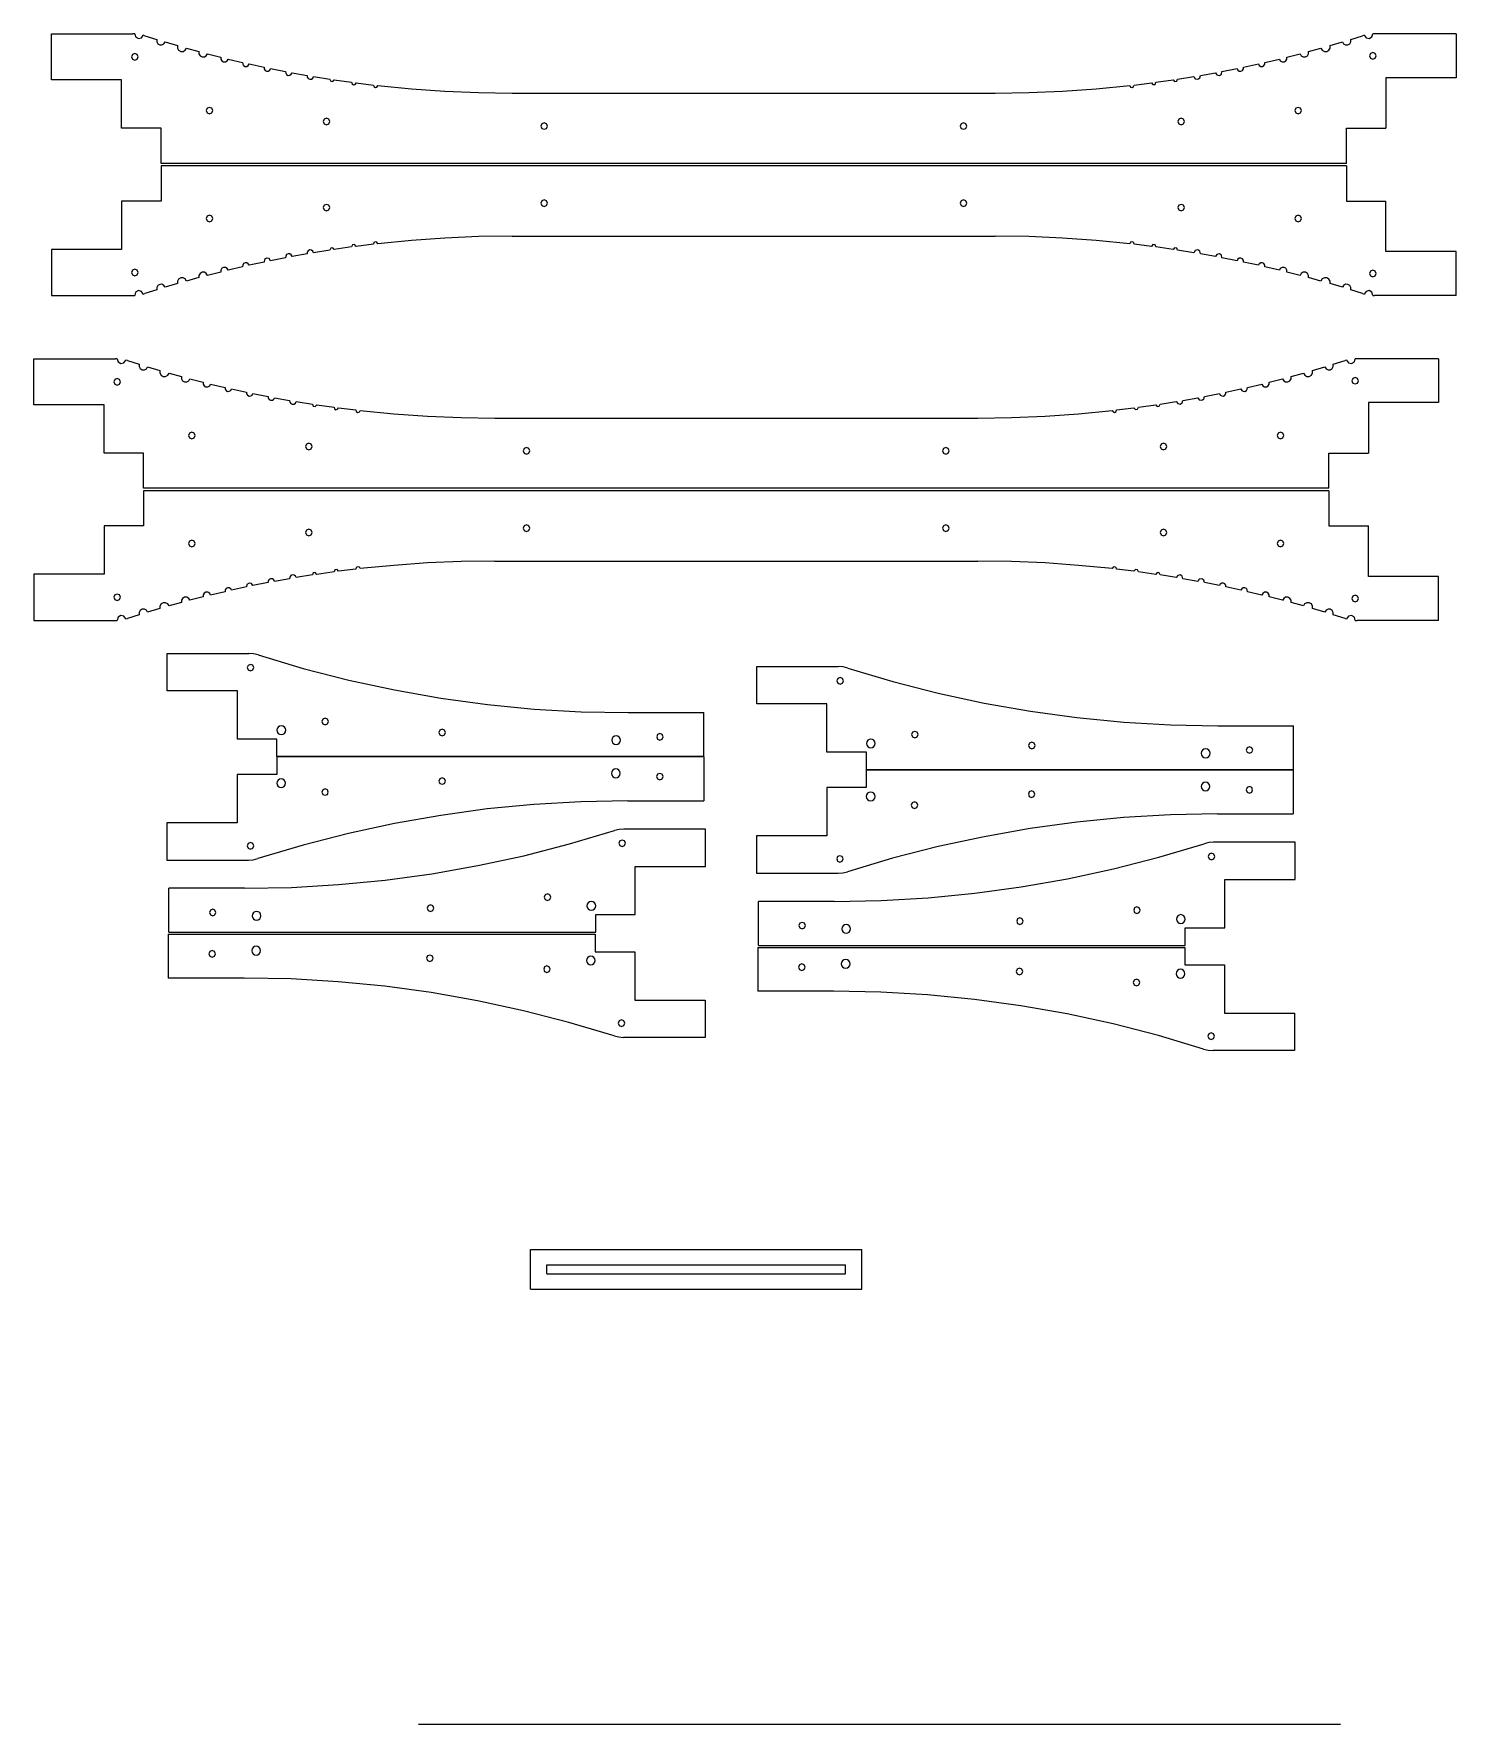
# Model space of a CAD drawing. Extents: x -88 to 236, y 440 to 825.
import ezdxf

# ---------------------------------------------------------------- set-up
doc = ezdxf.new("R2010")
doc.units = 0

msp = doc.modelspace()

# ---------------------------------------------------------------- linework, layer by layer
at = {"layer": 'Layer 1'}
for p, q in [((-83.6282, 814.063), (-83.6282, 824.563)), ((-83.6282, 824.563), (-65.046, 824.563)), ((-64.6519, 824.554), (-65.045951, 824.563)), ((-64.6519, 824.554), (-64.44792, 823.843057)), ((-63.09001, 823.630936), (-62.678919, 824.24579)), ((-62.301, 824.134), (-62.678907, 824.24597)), ((-62.301, 824.134), (-59.6128, 823.28829)), ((212.356, 823.288), (215.0442, 824.1337)), ((215.422, 824.246), (215.04409, 824.13403)), ((215.422, 824.246), (215.833104, 823.631184)), ((217.190971, 823.843305), (217.39498, 824.55421)), ((217.789, 824.563), (217.39495, 824.554)), ((236.372, 824.563), (217.789, 824.563)), ((236.372, 824.563), (236.372, 814.563)), ((-64.6283, 820.063), (-65.157783, 819.842879)), ((-64.098807, 819.842871), (-64.6283, 820.063)), ((-64.6283, 820.063), (-64.6283, 820.063)), ((-64.44792, 823.843057), (-63.811179, 823.46675)), ((-63.811179, 823.46675), (-63.09001, 823.630936)), ((-59.6128, 823.288), (-59.6314, 822.770048)), ((-59.6314, 822.770048), (-59.388221, 822.31235)), ((-59.388221, 822.31235), (-58.94859, 822.037854)), ((-58.94859, 822.037854), (-58.430595, 822.0203)), ((-58.430595, 822.0203), (-57.973391, 822.264419)), ((-57.973391, 822.264419), (-57.69979, 822.70458)), ((-57.6998, 822.705), (-54.89473, 821.87697)), ((-54.8947, 821.877), (-54.90458, 821.31973)), ((-54.90458, 821.31973), (-54.634186, 820.83236)), ((-54.634186, 820.83236), (-54.156116, 820.545824)), ((-54.156116, 820.545824), (-53.598826, 820.53711)), ((-53.598826, 820.53711), (-53.112029, 820.808561)), ((-53.112029, 820.808561), (-52.82651, 821.28723)), ((-52.8265, 821.287), (-50.00659, 820.511)), ((-50.0066, 820.511), (-50.006705, 819.992414)), ((-48.330788, 819.54739), (-48.073601, 819.99769)), ((-48.0736, 819.998), (-45.04587, 819.22418)), ((197.789, 819.224), (200.81672, 819.99782)), ((200.817, 819.998), (201.0742, 819.547684)), ((202.75, 820.511), (205.56992, 821.287)), ((202.750108, 819.992719), (202.75, 820.5113)), ((205.57, 821.287), (205.85553, 820.808324)), ((205.85553, 820.808324), (206.34233, 820.53688)), ((206.34233, 820.53688), (206.899616, 820.545585)), ((206.899616, 820.545585), (207.37768, 820.83212)), ((207.37768, 820.83212), (207.648096, 821.319495)), ((207.638, 821.877), (210.44308, 822.70503)), ((207.648096, 821.319495), (207.6382, 821.87677)), ((210.443, 822.705), (210.716606, 822.26482)), ((210.716606, 822.26482), (211.17382, 822.02072)), ((211.17382, 822.02072), (211.691813, 822.038289)), ((211.691813, 822.038289), (212.13143, 822.31277)), ((212.13143, 822.31277), (212.374606, 822.770471)), ((212.374606, 822.770471), (212.35601, 823.28842)), ((215.833104, 823.631184), (216.55425, 823.46702)), ((216.55425, 823.46702), (217.190971, 823.843305)), ((216.842512, 820.092879), (216.6233, 819.563)), ((217.372, 820.313), (216.842512, 820.092879)), ((217.901491, 820.092871), (217.372, 820.313)), ((217.372, 820.313), (217.372, 820.313)), ((218.1207, 819.563), (217.901491, 820.092871)), ((-65.157783, 819.842879), (-65.376995, 819.313)), ((-65.376995, 819.313), (-65.157792, 818.783136)), ((-65.157792, 818.783136), (-64.6283, 818.563)), ((-64.6283, 818.563), (-64.098816, 818.783129)), ((-64.098816, 818.783129), (-63.879604, 819.313)), ((-63.879604, 819.313), (-64.098807, 819.842871)), ((-50.006705, 819.992414), (-49.747071, 819.54351)), ((-49.747071, 819.54351), (-49.297511, 819.285001)), ((-49.297511, 819.285001), (-48.778931, 819.28642)), ((-48.778931, 819.28642), (-48.330788, 819.54739)), ((-45.0459, 819.224), (-45.03726, 818.770661)), ((-45.03726, 818.770661), (-44.802897, 818.38252)), ((-44.802897, 818.38252), (-44.405739, 818.163776)), ((-44.405739, 818.163776), (-43.952425, 818.17319)), ((-43.952425, 818.17319), (-43.564682, 818.408195)), ((-43.564682, 818.408195), (-43.346621, 818.80574)), ((-43.3466, 818.806), (-40.06197, 818.03001)), ((-40.0619, 818.03), (-40.047837, 817.641294)), ((-40.047837, 817.641294), (-39.840975, 817.31189)), ((-39.840975, 817.31189), (-39.496946, 817.130407)), ((-39.496946, 817.130407), (-39.108279, 817.14565)), ((-39.108279, 817.14565), (-38.779516, 817.35351)), ((-38.779516, 817.35351), (-38.599086, 817.69811)), ((-38.5991, 817.698), (-35.17889, 816.9547)), ((-35.1789, 816.955), (-35.156877, 816.567335)), ((-35.156877, 816.567335), (-34.943945, 816.24264)), ((-34.943945, 816.24264), (-34.597182, 816.067938)), ((-34.209524, 816.09005), (-33.884882, 816.30305)), ((-33.884882, 816.30305), (-33.710272, 816.64982)), ((-33.7103, 816.649), (-30.27711, 815.96815)), ((183.02, 815.968), (186.45318, 816.64885)), ((186.454, 816.649), (186.628334, 816.301565)), ((186.628334, 816.301565), (186.95314, 816.08805)), ((187.34121, 816.065821), (187.6883, 816.24082)), ((187.6883, 816.24082), (187.901158, 816.566055)), ((187.901158, 816.566055), (187.92263, 816.95417)), ((187.922, 816.955), (191.34219, 817.6983)), ((191.342, 817.698), (191.522429, 817.353415)), ((191.522429, 817.353415), (191.8512, 817.14554)), ((191.8512, 817.14554), (192.239866, 817.13032)), ((192.239866, 817.13032), (192.5839, 817.31178)), ((192.5839, 817.31178), (192.790765, 817.641184)), ((192.790765, 817.641184), (192.80482, 818.02989)), ((192.805, 818.03), (196.08964, 818.80599)), ((196.09, 818.806), (196.308067, 818.40847)), ((196.308067, 818.40847), (196.6958, 818.17345)), ((196.6958, 818.17345), (197.14912, 818.163841)), ((197.14912, 818.163841), (197.54628, 818.38278)), ((197.54628, 818.38278), (197.78064, 818.770929)), ((197.78064, 818.770929), (197.78928, 819.22426)), ((201.0742, 819.547684), (201.52232, 819.28672)), ((201.52232, 819.28672), (202.040909, 819.285183)), ((202.040909, 819.285183), (202.49046, 819.54382)), ((202.49046, 819.54382), (202.750108, 819.992719)), ((216.6233, 819.563), (216.842509, 819.033136)), ((216.842509, 819.033136), (217.372, 818.813)), ((217.372, 818.813), (217.901488, 819.033129)), ((217.901488, 819.033129), (218.1207, 819.563)), ((-67.6283, 814.063), (-83.6282, 814.063)), ((-67.6283, 803.063), (-67.6283, 814.063)), ((-34.597182, 816.067938), (-34.209524, 816.09005)), ((-30.2771, 815.968), (-30.248536, 815.580364)), ((-30.248536, 815.580364), (-30.029778, 815.25908)), ((-30.029778, 815.25908), (-29.679577, 815.090435)), ((-29.679577, 815.090435), (-29.291993, 815.11973)), ((-29.291993, 815.11973), (-28.971125, 815.339119)), ((-28.971125, 815.339119), (-28.803158, 815.68963)), ((-28.8032, 815.69), (-25.35818, 815.07184)), ((-25.3581, 815.072), (-25.322153, 814.685234)), ((-25.322153, 814.685234), (-25.097556, 814.36833)), ((-25.097556, 814.36833), (-24.744554, 814.206273)), ((-24.744554, 814.206273), (-24.357825, 814.24253)), ((-24.357825, 814.24253), (-24.041099, 814.467386)), ((-24.041099, 814.467386), (-23.879329, 814.82053)), ((-23.8794, 814.82), (-20.17658, 814.22676)), ((-20.1766, 814.227), (-19.994627, 813.76066)), ((-19.994627, 813.76066), (-19.499682, 813.68576)), ((-19.499682, 813.68576), (-19.187861, 814.07737)), ((-19.1878, 814.078), (-15.22752, 813.51548)), ((-15.2275, 813.515), (-15.128856, 813.145257)), ((-15.128856, 813.145257), (-14.797653, 812.95355)), ((-14.797653, 812.95355), (-14.427902, 813.052212)), ((-14.427902, 813.052212), (-14.236198, 813.38339)), ((-14.2362, 813.383), (-10.26632, 812.89275)), ((-10.2664, 812.893), (-10.161037, 812.525106)), ((-10.161037, 812.525106), (-9.826393, 812.33947)), ((-9.826393, 812.33947), (-9.4585, 812.444814)), ((-9.4585, 812.444814), (-9.272862, 812.77947)), ((-9.27282, 812.78), (-1.631982, 812.02924)), ((154.375677, 812.02913), (162.0165, 812.77989)), ((162.016, 812.78), (162.201665, 812.445359)), ((162.201665, 812.445359), (162.56955, 812.34)), ((162.56955, 812.34), (162.904191, 812.525621)), ((162.904191, 812.525621), (163.00955, 812.89353)), ((163.01, 812.893), (166.97988, 813.38325)), ((166.98, 813.383), (167.28473, 812.98619)), ((167.28473, 812.98619), (167.78067, 813.05209)), ((167.78067, 813.05209), (167.9713, 813.51466)), ((167.971, 813.515), (171.93128, 814.07752)), ((171.931, 814.078), (172.24283, 813.68639)), ((172.24283, 813.68639), (172.73777, 813.76129)), ((172.73777, 813.76129), (172.91974, 814.22763)), ((172.92, 814.227), (176.62282, 814.82024)), ((176.623, 814.82), (176.928455, 814.334005)), ((176.928455, 814.334005), (177.48813, 814.20636)), ((177.48813, 814.20636), (177.97413, 814.511805)), ((177.97413, 814.511805), (178.10178, 815.07147)), ((178.101, 815.072), (181.54602, 815.69016)), ((181.547, 815.69), (181.861284, 815.209655)), ((181.861284, 815.209655), (182.42315, 815.09222)), ((182.42315, 815.09222), (182.903514, 815.4065)), ((182.903514, 815.4065), (183.02096, 815.96837)), ((186.95314, 816.08805), (187.34121, 816.065821)), ((236.372, 814.563), (220.372, 814.563)), ((220.372, 814.563), (220.372, 803.063)), ((-1.631982, 812.02924), (6.02543, 811.492667)), ((6.02543, 811.492667), (13.694843, 811.170538)), ((13.694843, 811.170538), (21.37168, 811.06311)), ((21.3717, 811.063), (131.372, 811.063)), ((131.372, 811.063), (139.04888, 811.170428)), ((139.04888, 811.170428), (146.718288, 811.492557)), ((146.718288, 811.492557), (154.375677, 812.02913)), ((-48.158419, 807.593255), (-48.378002, 807.06304)), ((-48.378002, 807.06304), (-48.158453, 806.532804)), ((-48.158453, 806.532804), (-47.6283, 806.313)), ((-47.6283, 807.813), (-48.158419, 807.593255)), ((-47.098146, 807.593205), (-47.6283, 807.813)), ((-47.6283, 807.813), (-47.6283, 807.813)), ((-47.6283, 806.313), (-47.09818, 806.532754)), ((-47.09818, 806.532754), (-46.878597, 807.06297)), ((-46.878597, 807.06297), (-47.098146, 807.593205)), ((-21.502219, 805.093255), (-21.721803, 804.56304)), ((-20.9721, 805.313), (-21.502219, 805.093255)), ((-20.441947, 805.093205), (-20.9721, 805.313)), ((-20.9721, 805.313), (-20.9721, 805.313)), ((-20.222398, 804.56297), (-20.441947, 805.093205)), ((173.184894, 805.093255), (172.96531, 804.56304)), ((173.715, 805.313), (173.184894, 805.093255)), ((174.245145, 805.093205), (173.715, 805.313)), ((173.715, 805.313), (173.715, 805.313)), ((174.4647, 804.56297), (174.245145, 805.093205)), ((199.841889, 807.593255), (199.6223, 807.06304)), ((199.6223, 807.06304), (199.841855, 806.532804)), ((199.841855, 806.532804), (200.372, 806.313)), ((200.372, 807.813), (199.841889, 807.593255)), ((200.902144, 807.593205), (200.372, 807.813)), ((200.372, 807.813), (200.372, 807.813)), ((200.372, 806.313), (200.90211, 806.532754)), ((200.90211, 806.532754), (201.12169, 807.06297)), ((201.12169, 807.06297), (200.902144, 807.593205)), ((-58.6283, 803.063), (-67.6283, 803.063)), ((-58.6283, 795.063), (-58.6283, 803.063)), ((-21.721803, 804.56304), (-21.502254, 804.032804)), ((-21.502254, 804.032804), (-20.9721, 803.813)), ((-20.9721, 803.813), (-20.441981, 804.032754)), ((-20.441981, 804.032754), (-20.222398, 804.56297)), ((28.092216, 804.092879), (27.873002, 803.563)), ((27.873002, 803.563), (28.092208, 803.033136)), ((28.092208, 803.033136), (28.6217, 802.813)), ((28.6217, 804.313), (28.092216, 804.092879)), ((29.151191, 804.092871), (28.6217, 804.313)), ((28.6217, 804.313), (28.6217, 804.313)), ((28.6217, 802.813), (29.151183, 803.033129)), ((29.151183, 803.033129), (29.370397, 803.563)), ((29.370397, 803.563), (29.151191, 804.092871)), ((123.592512, 804.092879), (123.3733, 803.563)), ((123.3733, 803.563), (123.592509, 803.033136)), ((123.592509, 803.033136), (124.122, 802.813)), ((124.122, 804.313), (123.592512, 804.092879)), ((124.65149, 804.092871), (124.122, 804.313)), ((124.122, 804.313), (124.122, 804.313)), ((124.122, 802.813), (124.651482, 803.033129)), ((124.651482, 803.033129), (124.87069, 803.563)), ((124.87069, 803.563), (124.65149, 804.092871)), ((172.96531, 804.56304), (173.18486, 804.032804)), ((173.18486, 804.032804), (173.715, 803.813)), ((173.715, 803.813), (174.245111, 804.032754)), ((174.245111, 804.032754), (174.4647, 804.56297)), ((211.372, 803.063), (220.372, 803.063)), ((211.372, 795.063), (211.372, 803.063)), ((211.372, 795.063), (-58.6283, 795.063)), ((-58.6283, 794.476), (-58.6283, 786.476)), ((211.372, 794.476), (-58.6283, 794.476)), ((211.372, 794.476), (211.372, 786.476)), ((-58.6283, 786.476), (-67.6283, 786.476)), ((-67.6283, 786.476), (-67.6283, 775.476)), ((-21.502219, 785.506246), (-21.721803, 784.97603)), ((-20.9721, 785.726), (-21.502219, 785.506246)), ((-20.441947, 785.506202), (-20.9721, 785.726)), ((-20.9721, 785.726), (-20.9721, 785.726)), ((-20.222398, 784.97598), (-20.441947, 785.506202)), ((28.092216, 786.505871), (27.873002, 785.976)), ((27.873002, 785.976), (28.092208, 785.446133)), ((28.092208, 785.446133), (28.6217, 785.226)), ((28.6217, 786.726), (28.092216, 786.505871)), ((29.151191, 786.505864), (28.6217, 786.726)), ((28.6217, 786.726), (28.6217, 786.726)), ((28.6217, 785.226), (29.151183, 785.446129)), ((29.151183, 785.446129), (29.370397, 785.976)), ((29.370397, 785.976), (29.151191, 786.505864)), ((123.592512, 786.505871), (123.3733, 785.976)), ((123.3733, 785.976), (123.592509, 785.446133)), ((123.592509, 785.446133), (124.122, 785.226)), ((124.122, 786.726), (123.592512, 786.505871)), ((124.65149, 786.505864), (124.122, 786.726)), ((124.122, 786.726), (124.122, 786.726)), ((124.122, 785.226), (124.651482, 785.446129)), ((124.651482, 785.446129), (124.87069, 785.976)), ((124.87069, 785.976), (124.65149, 786.505864)), ((173.184894, 785.506246), (172.96531, 784.97603)), ((173.715, 785.726), (173.184894, 785.506246)), ((174.245145, 785.506202), (173.715, 785.726)), ((173.715, 785.726), (173.715, 785.726)), ((174.4647, 784.97598), (174.245145, 785.506202)), ((211.372, 786.476), (220.372, 786.476)), ((220.372, 774.976), (220.372, 786.476)), ((-48.158419, 783.006241), (-48.378002, 782.47602)), ((-48.378002, 782.47602), (-48.158453, 781.94579)), ((-48.158453, 781.94579), (-47.6283, 781.726)), ((-47.6283, 783.226), (-48.158419, 783.006241)), ((-47.098146, 783.006205), (-47.6283, 783.226)), ((-47.6283, 783.226), (-47.6283, 783.226)), ((-47.6283, 781.726), (-47.09818, 781.945746)), ((-47.09818, 781.945746), (-46.878597, 782.47597)), ((-46.878597, 782.47597), (-47.098146, 783.006205)), ((-21.721803, 784.97603), (-21.502254, 784.445796)), ((-21.502254, 784.445796), (-20.9721, 784.22601)), ((-20.9721, 784.22601), (-20.441981, 784.445749)), ((-20.441981, 784.445749), (-20.222398, 784.97598)), ((172.96531, 784.97603), (173.18486, 784.445796)), ((173.18486, 784.445796), (173.715, 784.22601)), ((173.715, 784.22601), (174.245111, 784.445749)), ((174.245111, 784.445749), (174.4647, 784.97598)), ((199.841889, 783.006241), (199.6223, 782.47602)), ((199.6223, 782.47602), (199.841855, 781.94579)), ((199.841855, 781.94579), (200.372, 781.726)), ((200.372, 783.226), (199.841889, 783.006241)), ((200.902144, 783.006205), (200.372, 783.226)), ((200.372, 783.226), (200.372, 783.226)), ((200.372, 781.726), (200.90211, 781.945746)), ((200.90211, 781.945746), (201.12169, 782.47597)), ((201.12169, 782.47597), (200.902144, 783.006205)), ((6.02545, 778.046437), (-1.631962, 777.509864)), ((13.694863, 778.368567), (6.02545, 778.046437)), ((21.3717, 778.476), (13.694863, 778.368567)), ((21.3717, 778.476), (131.372, 778.476)), ((139.04838, 778.368464), (131.3715, 778.4759)), ((146.717787, 778.04633), (139.04838, 778.368464)), ((154.375177, 777.509756), (146.717787, 778.04633)), ((-83.6282, 775.476), (-83.6282, 764.976)), ((-67.6283, 775.476), (-83.6282, 775.476)), ((-30.248407, 773.957104), (-30.277142, 773.56963)), ((-30.029637, 774.27821), (-30.248407, 773.957104)), ((-29.679547, 774.446785), (-30.029637, 774.27821)), ((-29.2921, 774.41751), (-29.679547, 774.446785)), ((-28.971281, 774.198316), (-29.2921, 774.41751)), ((-28.8032, 773.848), (-28.971281, 774.198316)), ((-25.3581, 774.467), (-28.80312, 773.84884)), ((-25.322439, 774.853498), (-25.358171, 774.46654)), ((-25.097856, 775.17063), (-25.322439, 774.853498)), ((-24.74471, 775.33279), (-25.097856, 775.17063)), ((-24.357808, 775.29647), (-24.74471, 775.33279)), ((-24.041023, 775.071397), (-24.357808, 775.29647)), ((-23.8794, 774.718), (-24.041023, 775.071397)), ((-20.1766, 775.311), (-23.87941, 774.71777)), ((-19.994429, 775.7774), (-20.176539, 775.31133)), ((-19.499678, 775.8523), (-19.994429, 775.7774)), ((-19.1878, 775.461), (-19.499678, 775.8523)), ((-15.2275, 776.024), (-19.18778, 775.46149)), ((-15.036874, 776.48602), (-15.227502, 776.02343)), ((-14.54091, 776.55182), (-15.036874, 776.48602)), ((-14.2362, 776.155), (-14.54091, 776.55182)), ((-10.2664, 776.645), (-14.23628, 776.15475)), ((-10.160989, 777.013397), (-10.266357, 776.64549)), ((-9.826344, 777.19901), (-10.160989, 777.013397)), ((-9.458452, 777.093646), (-9.826344, 777.19901)), ((-9.27282, 776.759), (-9.458452, 777.093646)), ((-1.631962, 777.509864), (-9.2728, 776.7591)), ((162.016, 776.759), (154.375177, 777.509756)), ((162.202094, 777.093147), (162.01645, 776.75851)), ((162.56998, 777.19854), (162.202094, 777.093147)), ((162.904654, 777.012899), (162.56998, 777.19854)), ((163.01, 776.645), (162.904654, 777.012899)), ((166.98, 776.155), (163.01012, 776.64525)), ((167.28436, 776.55275), (166.9797, 776.15564)), ((167.78051, 776.48685), (167.28436, 776.55275)), ((167.971, 776.024), (167.78051, 776.48685)), ((171.931, 775.461), (167.97072, 776.02353)), ((172.24315, 775.85197), (171.93126, 775.46067)), ((172.7379, 775.77707), (172.24315, 775.85197)), ((172.92, 775.311), (172.7379, 775.77707)), ((176.623, 774.718), (172.92018, 775.31124)), ((176.927683, 775.204446), (176.62223, 774.71846)), ((177.48734, 775.33212), (176.927683, 775.204446)), ((177.973322, 775.026662), (177.48734, 775.33212)), ((178.101, 774.467), (177.973322, 775.026662)), ((181.547, 773.848), (178.10198, 774.46616)), ((181.860324, 774.328748), (181.54604, 773.84837)), ((182.42222, 774.44617), (181.860324, 774.328748)), ((182.902576, 774.131888), (182.42222, 774.44617)), ((183.02, 773.57), (182.902576, 774.131888)), ((236.372, 774.976), (220.372, 774.976)), ((236.372, 764.976), (236.372, 774.976)), ((-65.157783, 770.755875), (-65.376995, 770.226)), ((-65.376995, 770.226), (-65.157792, 769.696133)), ((-64.6283, 770.976), (-65.157783, 770.755875)), ((-64.098807, 770.75586), (-64.6283, 770.976)), ((-64.6283, 770.976), (-64.6283, 770.976)), ((-64.098816, 769.696121), (-63.879604, 770.226)), ((-63.879604, 770.226), (-64.098807, 770.75586)), ((-49.746894, 769.99491), (-50.006553, 769.546153)), ((-49.297418, 770.253458), (-49.746894, 769.99491)), ((-48.778952, 770.25195), (-49.297418, 770.253458)), ((-48.330862, 769.991136), (-48.778952, 770.25195)), ((-48.0736, 769.541), (-48.330862, 769.991136)), ((-45.0459, 770.315), (-48.07363, 769.54117)), ((-45.037439, 770.768236), (-45.045879, 770.31475)), ((-44.803105, 771.15657), (-45.037439, 770.768236)), ((-44.405831, 771.375561), (-44.803105, 771.15657)), ((-43.952374, 771.36596), (-44.405831, 771.375561)), ((-43.56456, 771.130757), (-43.952374, 771.36596)), ((-43.3466, 770.733), (-43.56456, 771.130757)), ((-40.0619, 771.509), (-43.34653, 770.733)), ((-40.047738, 771.897713), (-40.061914, 771.5091)), ((-39.84086, 772.227), (-40.047738, 771.897713)), ((-39.496902, 772.408416), (-39.84086, 772.227)), ((-39.108323, 772.39319), (-39.496902, 772.408416)), ((-38.779603, 772.185443), (-39.108323, 772.39319)), ((-38.5991, 771.841), (-38.779603, 772.185443)), ((-35.1789, 772.584), (-38.59911, 771.8407)), ((-35.071751, 773.147741), (-35.178928, 772.58381)), ((-34.597202, 773.47072), (-35.071751, 773.147741)), ((-34.033272, 773.363542), (-34.597202, 773.47072)), ((-33.7103, 772.889), (-34.033272, 773.363542)), ((-30.2771, 773.57), (-33.71029, 772.88916)), ((186.454, 772.889), (183.02082, 773.56984)), ((186.6278, 773.236364), (186.45337, 772.88919)), ((186.95256, 773.4497), (186.6278, 773.236364)), ((187.340475, 773.471884), (186.95256, 773.4497)), ((187.68744, 773.29699), (187.340475, 773.471884)), ((187.90033, 772.97195), (187.68744, 773.29699)), ((187.922, 772.584), (187.90033, 772.97195)), ((191.342, 771.841), (187.92181, 772.5843)), ((191.522685, 772.185331), (191.34219, 771.8409)), ((191.85141, 772.39309), (191.522685, 772.185331)), ((192.239985, 772.408313), (191.85141, 772.39309)), ((192.58395, 772.2269), (192.239985, 772.408313)), ((192.790831, 771.897613), (192.58395, 772.2269)), ((192.805, 771.509), (192.790831, 771.897613)), ((196.09, 770.733), (192.80536, 771.50901)), ((196.307669, 771.131019), (196.08972, 770.73325)), ((196.69547, 771.36621), (196.307669, 771.131019)), ((197.148931, 771.375657), (196.69547, 771.36621)), ((197.54621, 771.15682), (197.148931, 771.375657)), ((197.780551, 770.768486), (197.54621, 771.15682)), ((197.789, 770.315), (197.780551, 770.768486)), ((200.817, 769.541), (197.78928, 770.31483)), ((201.074266, 769.990451), (200.81701, 769.54031)), ((201.52236, 770.25127), (201.074266, 769.990451)), ((202.04083, 770.252653), (201.52236, 770.25127)), ((202.4903, 769.99422), (202.04083, 770.252653)), ((202.75005, 769.545466), (202.4903, 769.99422)), ((216.842512, 770.505875), (216.6233, 769.976)), ((216.6233, 769.976), (216.842509, 769.446133)), ((217.372, 770.726), (216.842512, 770.505875)), ((217.901491, 770.50586), (217.372, 770.726)), ((217.372, 770.726), (217.372, 770.726)), ((217.901488, 769.446121), (218.1207, 769.976)), ((218.1207, 769.976), (217.901491, 770.50586)), ((-65.157792, 769.696133), (-64.6283, 769.476)), ((-64.6283, 769.476), (-64.098816, 769.696121)), ((-59.6128, 766.25), (-62.301, 765.40431)), ((-59.388238, 767.22624), (-59.631412, 766.768534)), ((-59.631412, 766.768534), (-59.612809, 766.25058)), ((-58.948607, 767.500759), (-59.388238, 767.22624)), ((-58.430612, 767.51829), (-58.948607, 767.500759)), ((-57.973401, 767.274189), (-58.430612, 767.51829)), ((-57.6998, 766.834), (-57.973401, 767.274189)), ((-54.8947, 767.662), (-57.69977, 766.83397)), ((-54.634178, 768.70588), (-54.904588, 768.218512)), ((-54.904588, 768.218512), (-54.894692, 767.66123)), ((-54.156104, 768.992415), (-54.634178, 768.70588)), ((-53.598808, 769.00112), (-54.156104, 768.992415)), ((-53.112015, 768.72968), (-53.598808, 769.00112)), ((-52.8265, 768.251), (-53.112015, 768.72968)), ((-50.0066, 769.027), (-52.82651, 768.251)), ((-50.006553, 769.546153), (-50.006598, 769.02769)), ((202.75, 769.027), (202.75005, 769.545466)), ((205.57, 768.251), (202.75009, 769.027)), ((205.85533, 768.730448), (205.5698, 768.25177)), ((206.34213, 769.0019), (205.85533, 768.730448)), ((206.899422, 768.993183), (206.34213, 769.0019)), ((207.3775, 768.70665), (206.899422, 768.993183)), ((207.647921, 768.219283), (207.3775, 768.70665)), ((210.443, 766.834), (207.63792, 767.66203)), ((207.638, 767.662), (207.647921, 768.219283)), ((210.716586, 767.273586), (210.44299, 766.83342)), ((211.17379, 767.51771), (210.716586, 767.273586)), ((211.691785, 767.50016), (211.17379, 767.51771)), ((212.13142, 767.22566), (211.691785, 767.50016)), ((212.374592, 766.767961), (212.13142, 767.22566)), ((215.044, 765.405), (212.3558, 766.2507)), ((212.356, 766.25), (212.374592, 766.767961)), ((216.842509, 769.446133), (217.372, 769.226)), ((217.372, 769.226), (217.901488, 769.446121)), ((-83.6282, 764.976), (-65.046, 764.976)), ((-65.0459, 764.976), (-64.651849, 764.985)), ((-64.447909, 765.695735), (-64.651884, 764.98478)), ((-63.81117, 766.07204), (-64.447909, 765.695735)), ((-63.08999, 765.907861), (-63.81117, 766.07204)), ((-62.6789, 765.293), (-63.08999, 765.907861)), ((-62.6789, 765.293), (-62.300993, 765.40497)), ((215.044, 765.405), (215.42192, 765.29303)), ((215.833129, 765.907036), (215.42203, 765.29222)), ((216.55427, 766.0712), (215.833129, 765.907036)), ((217.190988, 765.69491), (216.55427, 766.0712)), ((217.395, 764.984), (217.190988, 765.69491)), ((217.395, 764.984), (217.78905, 764.975)), ((236.372, 764.976), (217.789, 764.976)), ((-87.6282, 740.063), (-87.6282, 750.563)), ((-87.6282, 750.563), (-69.046, 750.563)), ((-68.6519, 750.554), (-69.045951, 750.563)), ((-68.6519, 750.554), (-68.44792, 749.843057)), ((-68.44792, 749.843057), (-67.811179, 749.46675)), ((-67.811179, 749.46675), (-67.090011, 749.63094)), ((-67.090011, 749.63094), (-66.678919, 750.24579)), ((-66.301, 750.134), (-66.678907, 750.24597)), ((-66.301, 750.134), (-63.6128, 749.2883)), ((-63.6128, 749.288), (-63.6314, 748.770053)), ((-63.6314, 748.770053), (-63.388221, 748.31236)), ((-63.388221, 748.31236), (-62.94859, 748.037859)), ((-62.94859, 748.037859), (-62.430595, 748.0203)), ((-62.430595, 748.0203), (-61.973391, 748.264381)), ((-61.973391, 748.264381), (-61.69979, 748.70458)), ((-61.6998, 748.705), (-58.89473, 747.87697)), ((-58.8947, 747.877), (-58.90458, 747.319735)), ((-58.90458, 747.319735), (-58.634186, 746.83237)), ((-57.112029, 746.808561), (-56.82651, 747.28723)), ((-56.8265, 747.287), (-54.00659, 746.511)), ((198.75, 746.511), (201.56992, 747.287)), ((201.57, 747.287), (201.85553, 746.808327)), ((203.37768, 746.83212), (203.648096, 747.319495)), ((203.638, 747.877), (206.44308, 748.70503)), ((203.648096, 747.319495), (203.6382, 747.87677)), ((206.443, 748.705), (206.716606, 748.26482)), ((206.716606, 748.26482), (207.17382, 748.02072)), ((207.17382, 748.02072), (207.691813, 748.03829)), ((207.691813, 748.03829), (208.13143, 748.31278)), ((208.13143, 748.31278), (208.374606, 748.77048)), ((208.356, 749.288), (211.0442, 750.13371)), ((208.374606, 748.77048), (208.35601, 749.28842)), ((211.422, 750.246), (211.04409, 750.13403)), ((211.422, 750.246), (211.833104, 749.631191)), ((211.833104, 749.631191), (212.55425, 749.46702)), ((212.55425, 749.46702), (213.190971, 749.843305)), ((213.190971, 749.843305), (213.39498, 750.55421)), ((213.789, 750.563), (213.39495, 750.554)), ((232.372, 750.563), (213.789, 750.563)), ((232.372, 750.563), (232.372, 740.563)), ((-69.157783, 745.842871), (-69.376995, 745.313)), ((-69.376995, 745.313), (-69.157792, 744.783133)), ((-69.157792, 744.783133), (-68.6283, 744.563)), ((-68.6283, 746.063), (-69.157783, 745.842871)), ((-68.098807, 745.842867), (-68.6283, 746.063)), ((-68.6283, 746.063), (-68.6283, 746.063)), ((-68.6283, 744.563), (-68.098816, 744.783129)), ((-68.098816, 744.783129), (-67.879604, 745.313)), ((-67.879604, 745.313), (-68.098807, 745.842867)), ((-58.634186, 746.83237), (-58.156116, 746.545832)), ((-58.156116, 746.545832), (-57.598826, 746.53711)), ((-57.598826, 746.53711), (-57.112029, 746.808561)), ((-54.0066, 746.511), (-54.006705, 745.992419)), ((-54.006705, 745.992419), (-53.747071, 745.54352)), ((-53.747071, 745.54352), (-53.297511, 745.285006)), ((-53.297511, 745.285006), (-52.778931, 745.28642)), ((-52.778931, 745.28642), (-52.330788, 745.547395)), ((-52.330788, 745.547395), (-52.073601, 745.9977)), ((-52.0736, 745.998), (-49.04587, 745.22418)), ((-49.0459, 745.224), (-49.03726, 744.770666)), ((-49.03726, 744.770666), (-48.802897, 744.38253)), ((-48.802897, 744.38253), (-48.405739, 744.163785)), ((-48.405739, 744.163785), (-47.952425, 744.17319)), ((-47.952425, 744.17319), (-47.564682, 744.408199)), ((-47.564682, 744.408199), (-47.346621, 744.80574)), ((-47.3466, 744.806), (-44.06197, 744.03002)), ((-44.0619, 744.03), (-44.047837, 743.641286)), ((-44.047837, 743.641286), (-43.840975, 743.31189)), ((-43.840975, 743.31189), (-43.496946, 743.130406)), ((-43.496946, 743.130406), (-43.108279, 743.14564)), ((-43.108279, 743.14564), (-42.779516, 743.3535)), ((-42.779516, 743.3535), (-42.599086, 743.6981)), ((-42.5991, 743.698), (-39.17889, 742.9547)), ((183.922, 742.954), (187.34219, 743.6973)), ((187.342, 743.698), (187.522429, 743.353419)), ((187.522429, 743.353419), (187.8512, 743.14554)), ((187.8512, 743.14554), (188.239866, 743.130321)), ((188.239866, 743.130321), (188.5839, 743.31179)), ((188.5839, 743.31179), (188.790765, 743.641186)), ((188.790765, 743.641186), (188.80482, 744.0299)), ((188.805, 744.03), (192.08964, 744.80598)), ((192.09, 744.806), (192.308067, 744.408474)), ((192.308067, 744.408474), (192.6958, 744.17345)), ((192.6958, 744.17345), (193.14912, 744.16388)), ((193.14912, 744.16388), (193.54628, 744.38279)), ((193.54628, 744.38279), (193.78064, 744.77093)), ((193.78064, 744.77093), (193.78928, 745.22426)), ((193.789, 745.224), (196.81672, 745.99782)), ((196.817, 745.998), (197.0742, 745.547685)), ((197.0742, 745.547685), (197.52232, 745.28673)), ((197.52232, 745.28673), (198.040909, 745.285191)), ((198.040909, 745.285191), (198.49046, 745.54382)), ((198.49046, 745.54382), (198.750108, 745.992724)), ((198.750108, 745.992724), (198.75, 746.51131)), ((201.85553, 746.808327), (202.34233, 746.53688)), ((202.34233, 746.53688), (202.899616, 746.545585)), ((202.899616, 746.545585), (203.37768, 746.83212)), ((212.842512, 746.092871), (212.6233, 745.563)), ((212.6233, 745.563), (212.842509, 745.033133)), ((212.842509, 745.033133), (213.372, 744.813)), ((213.372, 746.313), (212.842512, 746.092871)), ((213.901491, 746.092867), (213.372, 746.313)), ((213.372, 746.313), (213.372, 746.313)), ((213.372, 744.813), (213.901488, 745.033129)), ((213.901488, 745.033129), (214.1207, 745.563)), ((214.1207, 745.563), (213.901491, 746.092867)), ((-71.6283, 740.063), (-87.6282, 740.063)), ((-71.6283, 729.063), (-71.6283, 740.063)), ((-39.1789, 742.954), (-39.156877, 742.566344)), ((-39.156877, 742.566344), (-38.943945, 742.24165)), ((-38.943945, 742.24165), (-38.597182, 742.066947)), ((-38.597182, 742.066947), (-38.209524, 742.08906)), ((-38.209524, 742.08906), (-37.884882, 742.30206)), ((-37.884882, 742.30206), (-37.710272, 742.64883)), ((-37.7103, 742.649), (-34.27711, 741.96815)), ((-34.2771, 741.968), (-34.248536, 741.580367)), ((-34.248536, 741.580367), (-34.029778, 741.25908)), ((-34.029778, 741.25908), (-33.679577, 741.090444)), ((-33.679577, 741.090444), (-33.291993, 741.11974)), ((-33.291993, 741.11974), (-32.971125, 741.339129)), ((-32.971125, 741.339129), (-32.803158, 741.68964)), ((-32.8032, 741.69), (-29.35818, 741.07184)), ((-29.3581, 741.072), (-29.322153, 740.685241)), ((-29.322153, 740.685241), (-29.097556, 740.36833)), ((-29.097556, 740.36833), (-28.744554, 740.206274)), ((-28.744554, 740.206274), (-28.357825, 740.24254)), ((-28.357825, 740.24254), (-28.041099, 740.467392)), ((-28.041099, 740.467392), (-27.879329, 740.82054)), ((-27.8794, 740.82), (-24.17658, 740.22675)), ((-24.1766, 740.227), (-23.994627, 739.76066)), ((-23.994627, 739.76066), (-23.499682, 739.68576)), ((-23.499682, 739.68576), (-23.187861, 740.07736)), ((-23.1878, 740.078), (-19.22752, 739.51549)), ((-19.2275, 739.515), (-19.128856, 739.145254)), ((-18.427902, 739.052171), (-18.236198, 739.38339)), ((-18.2362, 739.383), (-14.26632, 738.89275)), ((159.01, 738.893), (162.97988, 739.38325)), ((162.98, 739.383), (163.28473, 738.9862)), ((163.78067, 739.052), (163.9713, 739.51457)), ((163.971, 739.515), (167.93128, 740.07751)), ((167.931, 740.078), (168.24283, 739.6864)), ((168.24283, 739.6864), (168.73777, 739.7613)), ((168.73777, 739.7613), (168.91974, 740.22764)), ((168.92, 740.227), (172.62282, 740.82025)), ((172.623, 740.82), (172.928455, 740.334)), ((172.928455, 740.334), (173.48813, 740.20635)), ((173.48813, 740.20635), (173.97413, 740.511799)), ((173.97413, 740.511799), (174.10178, 741.07146)), ((174.101, 741.072), (177.54602, 741.69017)), ((177.547, 741.69), (177.861284, 741.209656)), ((177.861284, 741.209656), (178.42315, 741.09223)), ((178.42315, 741.09223), (178.903514, 741.406471)), ((178.903514, 741.406471), (179.02096, 741.96837)), ((179.02, 741.968), (182.45318, 742.64885)), ((182.454, 742.649), (182.628334, 742.30157)), ((182.628334, 742.30157), (182.95314, 742.08806)), ((182.95314, 742.08806), (183.34121, 742.065831)), ((183.34121, 742.065831), (183.6883, 742.24083)), ((183.6883, 742.24083), (183.901158, 742.566061)), ((183.901158, 742.566061), (183.92263, 742.95418)), ((232.372, 740.563), (216.372, 740.563)), ((216.372, 740.563), (216.372, 729.063)), ((-19.128856, 739.145254), (-18.797653, 738.95355)), ((-18.797653, 738.95355), (-18.427902, 739.052171)), ((-14.2664, 738.893), (-14.161037, 738.525111)), ((-14.161037, 738.525111), (-13.826393, 738.33948)), ((-13.826393, 738.33948), (-13.4585, 738.444824)), ((-13.4585, 738.444824), (-13.272862, 738.77948)), ((-13.2728, 738.78), (-5.631963, 738.029239)), ((-5.631963, 738.029239), (2.02545, 737.492664)), ((2.02545, 737.492664), (9.694862, 737.170534)), ((9.694862, 737.170534), (17.3717, 737.06311)), ((17.3717, 737.063), (127.372, 737.063)), ((127.372, 737.063), (135.04888, 737.170424)), ((135.04888, 737.170424), (142.718288, 737.492554)), ((142.718288, 737.492554), (150.375677, 738.029129)), ((150.375677, 738.029129), (158.0165, 738.77989)), ((158.016, 738.78), (158.201665, 738.445359)), ((158.201665, 738.445359), (158.56955, 738.34)), ((158.56955, 738.34), (158.904191, 738.525616)), ((158.904191, 738.525616), (159.00955, 738.89352)), ((163.28473, 738.9862), (163.78067, 739.052)), ((-52.158419, 733.593246), (-52.378002, 733.06303)), ((-52.378002, 733.06303), (-52.158453, 732.532799)), ((-52.158453, 732.532799), (-51.6283, 732.313)), ((-51.6283, 733.813), (-52.158419, 733.593246)), ((-51.098146, 733.593201), (-51.6283, 733.813)), ((-51.6283, 733.813), (-51.6283, 733.813)), ((-51.6283, 732.313), (-51.09818, 732.532754)), ((-51.09818, 732.532754), (-50.878597, 733.06297)), ((-50.878597, 733.06297), (-51.098146, 733.593201)), ((195.841889, 733.593246), (195.6223, 733.06303)), ((195.6223, 733.06303), (195.841855, 732.532799)), ((195.841855, 732.532799), (196.372, 732.313)), ((196.372, 733.813), (195.841889, 733.593246)), ((196.902144, 733.593201), (196.372, 733.813)), ((196.372, 733.813), (196.372, 733.813)), ((196.372, 732.313), (196.90211, 732.532754)), ((196.90211, 732.532754), (197.12169, 733.06297)), ((197.12169, 733.06297), (196.902144, 733.593201)), ((-62.6283, 729.063), (-71.6283, 729.063)), ((-62.6283, 721.063), (-62.6283, 729.063)), ((-25.502219, 731.093246), (-25.721803, 730.56303)), ((-25.721803, 730.56303), (-25.502254, 730.032799)), ((-25.502254, 730.032799), (-24.9721, 729.813)), ((-24.9721, 731.313), (-25.502219, 731.093246)), ((-24.441947, 731.093201), (-24.9721, 731.313)), ((-24.9721, 731.313), (-24.9721, 731.313)), ((-24.9721, 729.813), (-24.441981, 730.032754)), ((-24.441981, 730.032754), (-24.222398, 730.56297)), ((-24.222398, 730.56297), (-24.441947, 731.093201)), ((24.092216, 730.092871), (23.873002, 729.563)), ((23.873002, 729.563), (24.092208, 729.033133)), ((24.092208, 729.033133), (24.6217, 728.813)), ((24.6217, 730.313), (24.092216, 730.092871)), ((25.151191, 730.092867), (24.6217, 730.313)), ((24.6217, 730.313), (24.6217, 730.313)), ((24.6217, 728.813), (25.151183, 729.033129)), ((25.151183, 729.033129), (25.370397, 729.563)), ((25.370397, 729.563), (25.151191, 730.092867)), ((119.592512, 730.092871), (119.3733, 729.563)), ((119.3733, 729.563), (119.592509, 729.033133)), ((119.592509, 729.033133), (120.122, 728.813)), ((120.122, 730.313), (119.592512, 730.092871)), ((120.65149, 730.092867), (120.122, 730.313)), ((120.122, 730.313), (120.122, 730.313)), ((120.122, 728.813), (120.651482, 729.033129)), ((120.651482, 729.033129), (120.87069, 729.563)), ((120.87069, 729.563), (120.65149, 730.092867)), ((169.184894, 731.093246), (168.96531, 730.56303)), ((168.96531, 730.56303), (169.18486, 730.032799)), ((169.18486, 730.032799), (169.715, 729.813)), ((169.715, 731.313), (169.184894, 731.093246)), ((170.245145, 731.093201), (169.715, 731.313)), ((169.715, 731.313), (169.715, 731.313)), ((169.715, 729.813), (170.245111, 730.032754)), ((170.245111, 730.032754), (170.4647, 730.56297)), ((170.4647, 730.56297), (170.245145, 731.093201)), ((207.372, 729.063), (216.372, 729.063)), ((207.372, 721.063), (207.372, 729.063)), ((207.372, 721.063), (-62.6283, 721.063)), ((-62.6283, 720.476), (-62.6283, 712.476)), ((207.372, 720.476), (-62.6283, 720.476)), ((207.372, 720.476), (207.372, 712.476)), ((-62.6283, 712.476), (-71.6283, 712.476)), ((-71.6283, 712.476), (-71.6283, 701.476)), ((24.092216, 712.505875), (23.873002, 711.976)), ((24.6217, 712.726), (24.092216, 712.505875)), ((25.151191, 712.505871), (24.6217, 712.726)), ((24.6217, 712.726), (24.6217, 712.726)), ((25.370397, 711.976), (25.151191, 712.505871)), ((119.592512, 712.505875), (119.3733, 711.976)), ((120.122, 712.726), (119.592512, 712.505875)), ((120.65149, 712.505871), (120.122, 712.726)), ((120.122, 712.726), (120.122, 712.726)), ((120.87069, 711.976), (120.65149, 712.505871)), ((207.372, 712.476), (216.372, 712.476)), ((216.372, 700.976), (216.372, 712.476)), ((-52.158419, 709.006245), (-52.378002, 708.47602)), ((-52.378002, 708.47602), (-52.158453, 707.945794)), ((-51.6283, 709.226), (-52.158419, 709.006245)), ((-51.098146, 709.006209), (-51.6283, 709.226)), ((-51.6283, 709.226), (-51.6283, 709.226)), ((-51.09818, 707.945754), (-50.878597, 708.47597)), ((-50.878597, 708.47597), (-51.098146, 709.006209)), ((-25.502219, 711.506254), (-25.721803, 710.97603)), ((-25.721803, 710.97603), (-25.502254, 710.4458)), ((-25.502254, 710.4458), (-24.9721, 710.22601)), ((-24.9721, 711.726), (-25.502219, 711.506254)), ((-24.441947, 711.506206), (-24.9721, 711.726)), ((-24.9721, 711.726), (-24.9721, 711.726)), ((-24.9721, 710.22601), (-24.441981, 710.445753)), ((-24.441981, 710.445753), (-24.222398, 710.97598)), ((-24.222398, 710.97598), (-24.441947, 711.506206)), ((23.873002, 711.976), (24.092208, 711.446136)), ((24.092208, 711.446136), (24.6217, 711.226)), ((24.6217, 711.226), (25.151183, 711.446129)), ((25.151183, 711.446129), (25.370397, 711.976)), ((119.3733, 711.976), (119.592509, 711.446136)), ((119.592509, 711.446136), (120.122, 711.226)), ((120.122, 711.226), (120.651482, 711.446129)), ((120.651482, 711.446129), (120.87069, 711.976)), ((169.184894, 711.506254), (168.96531, 710.97603)), ((168.96531, 710.97603), (169.18486, 710.4458)), ((169.18486, 710.4458), (169.715, 710.22601)), ((169.715, 711.726), (169.184894, 711.506254)), ((170.245145, 711.506206), (169.715, 711.726)), ((169.715, 711.726), (169.715, 711.726)), ((169.715, 710.22601), (170.245111, 710.445753)), ((170.245111, 710.445753), (170.4647, 710.97598)), ((170.4647, 710.97598), (170.245145, 711.506206)), ((195.841889, 709.006245), (195.6223, 708.47602)), ((195.6223, 708.47602), (195.841855, 707.945794)), ((196.372, 709.226), (195.841889, 709.006245)), ((196.902144, 709.006209), (196.372, 709.226)), ((196.372, 709.226), (196.372, 709.226)), ((196.90211, 707.945754), (197.12169, 708.47597)), ((197.12169, 708.47597), (196.902144, 709.006209)), ((-52.158453, 707.945794), (-51.6283, 707.726)), ((-51.6283, 707.726), (-51.09818, 707.945754)), ((195.841855, 707.945794), (196.372, 707.726)), ((196.372, 707.726), (196.90211, 707.945754)), ((-87.6282, 701.476), (-87.6282, 690.976)), ((-71.6283, 701.476), (-87.6282, 701.476)), ((-29.322439, 700.853492), (-29.358171, 700.46654)), ((-29.097856, 701.17062), (-29.322439, 700.853492)), ((-28.74471, 701.33278), (-29.097856, 701.17062)), ((-28.357808, 701.29646), (-28.74471, 701.33278)), ((-28.041023, 701.071396), (-28.357808, 701.29646)), ((-27.8794, 700.718), (-28.041023, 701.071396)), ((-24.1766, 701.311), (-27.87941, 700.71776)), ((-23.994429, 701.7774), (-24.176539, 701.31134)), ((-23.499678, 701.8523), (-23.994429, 701.7774)), ((-23.1878, 701.461), (-23.499678, 701.8523)), ((-19.2275, 702.023), (-23.18778, 701.46048)), ((-19.036874, 702.48602), (-19.227502, 702.02344)), ((-18.54091, 702.55182), (-19.036874, 702.48602)), ((-18.2362, 702.155), (-18.54091, 702.55182)), ((-14.2664, 702.645), (-18.23628, 702.15476)), ((-14.160969, 703.013401), (-14.266337, 702.64549)), ((-13.826324, 703.19901), (-14.160969, 703.013401)), ((-13.458434, 703.09365), (-13.826324, 703.19901)), ((-13.2728, 702.759), (-13.458434, 703.09365)), ((-5.631963, 703.509865), (-13.2728, 702.7591)), ((2.02545, 704.046441), (-5.631963, 703.509865)), ((9.694863, 704.368571), (2.02545, 704.046441)), ((17.3717, 704.476), (9.694863, 704.368571)), ((17.3717, 704.476), (127.372, 704.476)), ((135.04838, 704.368466), (127.3715, 704.4759)), ((142.717787, 704.046334), (135.04838, 704.368466)), ((150.375177, 703.50976), (142.717787, 704.046334)), ((158.016, 702.759), (150.375177, 703.50976)), ((158.202094, 703.093151), (158.01645, 702.75851)), ((158.56998, 703.19854), (158.202094, 703.093151)), ((158.904654, 703.012902), (158.56998, 703.19854)), ((159.01, 702.645), (158.904654, 703.012902)), ((162.98, 702.155), (159.01012, 702.64524)), ((163.28436, 702.55174), (162.9797, 702.15463)), ((163.78051, 702.48584), (163.28436, 702.55174)), ((163.971, 702.023), (163.78051, 702.48584)), ((167.931, 701.461), (163.97072, 702.02353)), ((168.24315, 701.85196), (167.93126, 701.46066)), ((168.7379, 701.77706), (168.24315, 701.85196)), ((168.92, 701.311), (168.7379, 701.77706)), ((172.623, 700.718), (168.92018, 701.31123)), ((172.927683, 701.204442), (172.62223, 700.71846)), ((173.48734, 701.33212), (172.927683, 701.204442)), ((173.973322, 701.026655), (173.48734, 701.33212)), ((174.101, 700.467), (173.973322, 701.026655)), ((232.372, 700.976), (216.372, 700.976)), ((232.372, 690.976), (232.372, 700.976)), ((-68.6283, 696.976), (-69.157783, 696.755876)), ((-68.098807, 696.755867), (-68.6283, 696.976)), ((-68.6283, 696.976), (-68.6283, 696.976)), ((-48.803105, 697.15656), (-49.037439, 696.768231)), ((-48.405831, 697.37556), (-48.803105, 697.15656)), ((-47.952374, 697.36596), (-48.405831, 697.37556)), ((-47.56456, 697.13075), (-47.952374, 697.36596)), ((-47.3466, 696.733), (-47.56456, 697.13075)), ((-44.0619, 697.509), (-47.34653, 696.733)), ((-44.047738, 697.89771), (-44.061914, 697.50909)), ((-43.84086, 698.22699), (-44.047738, 697.89771)), ((-43.496902, 698.408415), (-43.84086, 698.22699)), ((-43.108323, 698.39319), (-43.496902, 698.408415)), ((-42.779603, 698.185443), (-43.108323, 698.39319)), ((-42.5991, 697.841), (-42.779603, 698.185443)), ((-39.1789, 698.584), (-42.59911, 697.8407)), ((-39.071751, 699.147748), (-39.178928, 698.58382)), ((-38.597202, 699.47073), (-39.071751, 699.147748)), ((-38.033272, 699.363547), (-38.597202, 699.47073)), ((-37.7103, 698.889), (-38.033272, 699.363547)), ((-34.2771, 699.57), (-37.71029, 698.88915)), ((-34.248407, 699.957105), (-34.277142, 699.56963)), ((-34.029637, 700.27822), (-34.248407, 699.957105)), ((-33.679547, 700.446795), (-34.029637, 700.27822)), ((-33.2921, 700.41752), (-33.679547, 700.446795)), ((-32.971281, 700.198321), (-33.2921, 700.41752)), ((-32.8032, 699.848), (-32.971281, 700.198321)), ((-29.3581, 700.467), (-32.80312, 699.84883)), ((177.547, 699.848), (174.10198, 700.46616)), ((177.860324, 700.328705), (177.54604, 699.84836)), ((178.42222, 700.44617), (177.860324, 700.328705)), ((178.902576, 700.131884), (178.42222, 700.44617)), ((179.02, 699.57), (178.902576, 700.131884)), ((182.454, 698.889), (179.02082, 699.56985)), ((182.6278, 699.236359), (182.45337, 698.88918)), ((182.95256, 699.4497), (182.6278, 699.236359)), ((183.340475, 699.471876), (182.95256, 699.4497)), ((183.68744, 699.29699), (183.340475, 699.471876)), ((183.90033, 698.971942), (183.68744, 699.29699)), ((183.922, 698.584), (183.90033, 698.971942)), ((187.342, 697.841), (183.92181, 698.5843)), ((187.522685, 698.185341), (187.34219, 697.84091)), ((187.85141, 698.3931), (187.522685, 698.185341)), ((188.239985, 698.408318), (187.85141, 698.3931)), ((188.58395, 698.2269), (188.239985, 698.408318)), ((188.790831, 697.89762), (188.58395, 698.2269)), ((188.805, 697.509), (188.790831, 697.89762)), ((192.09, 696.733), (188.80536, 697.509)), ((192.307669, 697.131015), (192.08972, 696.73325)), ((192.69547, 697.36621), (192.307669, 697.131015)), ((193.148931, 697.375653), (192.69547, 697.36621)), ((193.54621, 697.15681), (193.148931, 697.375653)), ((193.780551, 696.768481), (193.54621, 697.15681)), ((-69.157783, 696.755876), (-69.376995, 696.22601)), ((-69.376995, 696.22601), (-69.157792, 695.696137)), ((-69.157792, 695.696137), (-68.6283, 695.476)), ((-68.6283, 695.476), (-68.098816, 695.696129)), ((-68.098816, 695.696129), (-67.879604, 696.226)), ((-67.879604, 696.226), (-68.098807, 696.755867)), ((-63.388238, 693.22623), (-63.631412, 692.768532)), ((-62.948607, 693.500749), (-63.388238, 693.22623)), ((-62.430612, 693.51828), (-62.948607, 693.500749)), ((-61.973401, 693.274187), (-62.430612, 693.51828)), ((-61.6998, 692.834), (-61.973401, 693.274187)), ((-58.8947, 693.662), (-61.69977, 692.83397)), ((-58.634178, 694.70588), (-58.904588, 694.218505)), ((-58.904588, 694.218505), (-58.894692, 693.66123)), ((-58.156104, 694.992415), (-58.634178, 694.70588)), ((-57.598808, 695.00112), (-58.156104, 694.992415)), ((-57.112015, 694.729676), (-57.598808, 695.00112)), ((-56.8265, 694.251), (-57.112015, 694.729676)), ((-54.0066, 695.027), (-56.82651, 694.251)), ((-54.006553, 695.54616), (-54.006598, 695.02769)), ((-53.746894, 695.99491), (-54.006553, 695.54616)), ((-53.297418, 696.253466), (-53.746894, 695.99491)), ((-52.778952, 696.25196), (-53.297418, 696.253466)), ((-52.330862, 695.991141), (-52.778952, 696.25196)), ((-52.0736, 695.541), (-52.330862, 695.991141)), ((-49.0459, 696.315), (-52.07363, 695.54116)), ((-49.037439, 696.768231), (-49.045879, 696.31475)), ((193.789, 696.315), (193.780551, 696.768481)), ((196.817, 695.541), (193.78928, 696.31483)), ((197.074266, 695.990441), (196.81701, 695.5403)), ((197.52236, 696.25126), (197.074266, 695.990441)), ((198.04083, 696.252646), (197.52236, 696.25126)), ((198.4903, 695.99421), (198.04083, 696.252646)), ((198.75005, 695.545461), (198.4903, 695.99421)), ((198.75, 695.027), (198.75005, 695.545461)), ((201.57, 694.251), (198.75009, 695.027)), ((201.85533, 694.730448), (201.5698, 694.25177)), ((202.34213, 695.0019), (201.85533, 694.730448)), ((202.899422, 694.993183), (202.34213, 695.0019)), ((203.3775, 694.70665), (202.899422, 694.993183)), ((203.647921, 694.219275), (203.3775, 694.70665)), ((206.443, 692.834), (203.63792, 693.66203)), ((203.638, 693.662), (203.647921, 694.219275)), ((206.716586, 693.273619), (206.44299, 692.83342)), ((207.17379, 693.5177), (206.716586, 693.273619)), ((207.691785, 693.500155), (207.17379, 693.5177)), ((208.13142, 693.22566), (207.691785, 693.500155)), ((208.374592, 692.767957), (208.13142, 693.22566)), ((212.842512, 696.505876), (212.6233, 695.97601)), ((212.6233, 695.97601), (212.842509, 695.446137)), ((212.842509, 695.446137), (213.372, 695.226)), ((213.372, 696.726), (212.842512, 696.505876)), ((213.901491, 696.505867), (213.372, 696.726)), ((213.372, 696.726), (213.372, 696.726)), ((213.372, 695.226), (213.901488, 695.446129)), ((213.901488, 695.446129), (214.1207, 695.976)), ((214.1207, 695.976), (213.901491, 696.505867)), ((-87.6282, 690.976), (-69.046, 690.976)), ((-69.0459, 690.976), (-68.651849, 690.985)), ((-68.447909, 691.695731), (-68.651884, 690.98478)), ((-67.81117, 692.07204), (-68.447909, 691.695731)), ((-67.08999, 691.907857), (-67.81117, 692.07204)), ((-66.6789, 691.293), (-67.08999, 691.907857)), ((-66.6789, 691.293), (-66.300993, 691.40496)), ((-63.6128, 692.25), (-66.301, 691.4043)), ((-63.631412, 692.768532), (-63.612809, 692.25058)), ((211.044, 691.405), (208.3558, 692.2507)), ((208.356, 692.25), (208.374592, 692.767957)), ((211.044, 691.405), (211.42192, 691.29304)), ((211.833129, 691.907036), (211.42203, 691.29222)), ((212.55427, 692.0712), (211.833129, 691.907036)), ((213.190988, 691.69491), (212.55427, 692.0712)), ((213.395, 690.984), (213.190988, 691.69491)), ((213.395, 690.984), (213.78905, 690.975)), ((232.372, 690.976), (213.789, 690.976)), ((-57.2476, 674.958), (-57.2476, 683.457)), ((-57.2476, 683.457), (-38.6659, 683.457)), ((-37.585129, 683.373635), (-38.66555, 683.45752)), ((-36.5306, 683.124), (-37.585129, 683.373635)), ((-36.5306, 683.124), (-26.260548, 680.0533)), ((-38.77807, 680.737161), (-38.997577, 680.20698)), ((-38.997577, 680.20698), (-38.778049, 679.676804)), ((-38.248, 680.957), (-38.77807, 680.737161)), ((-38.778049, 679.676804), (-38.248, 679.457)), ((-37.717951, 680.737188), (-38.248, 680.957)), ((-38.248, 680.957), (-38.248, 680.957)), ((-38.248, 679.457), (-37.71793, 679.67683)), ((-37.498424, 680.20701), (-37.717951, 680.737188)), ((-37.71793, 679.67683), (-37.498424, 680.20701)), ((-26.260548, 680.0533), (-15.890881, 677.385989)), ((77.0488, 671.955), (77.0488, 680.453)), ((77.0488, 680.453), (95.6305, 680.453)), ((95.51843, 677.734161), (95.298923, 677.20398)), ((96.0485, 677.954), (95.51843, 677.734161)), ((96.711271, 680.370635), (95.63085, 680.45452)), ((96.578549, 677.734187), (96.0485, 677.954)), ((96.0485, 677.954), (96.0485, 677.954)), ((96.798076, 677.20401), (96.578549, 677.734187)), ((97.7658, 680.121), (96.711271, 680.370635)), ((97.7658, 680.121), (108.035852, 677.0503)), ((-41.2482, 674.958), (-57.2476, 674.958)), ((-41.2482, 663.957), (-41.2482, 674.958)), ((-15.890881, 677.385989), (-5.433512, 675.123927)), ((-5.433512, 675.123927), (5.09965, 673.268976)), ((95.298923, 677.20398), (95.518451, 676.673804)), ((95.518451, 676.673804), (96.0485, 676.454)), ((96.0485, 676.454), (96.57857, 676.67383)), ((96.57857, 676.67383), (96.798076, 677.20401)), ((108.035852, 677.0503), (118.405519, 674.382989)), ((118.405519, 674.382989), (128.862888, 672.120927)), ((5.09965, 673.268976), (15.696693, 671.822997)), ((15.696693, 671.822997), (26.345706, 670.78785)), ((26.345706, 670.78785), (37.034779, 670.165398)), ((37.034779, 670.165398), (47.752, 669.9575)), ((47.7523, 669.958), (65.0031, 669.958)), ((65.0031, 659.956), (65.0031, 669.958)), ((93.0482, 671.955), (77.0488, 671.955)), ((93.0482, 660.953), (93.0482, 671.955)), ((128.862888, 672.120927), (139.39605, 670.265976)), ((139.39605, 670.265976), (149.993093, 668.819997)), ((-32.168976, 666.346125), (-32.247512, 665.957)), ((-31.954791, 666.663932), (-32.168976, 666.346125)), ((-31.637088, 666.878274), (-31.954791, 666.663932)), ((-31.248, 666.957), (-31.637088, 666.878274)), ((-30.858911, 666.878274), (-31.248, 666.957)), ((-31.248, 666.957), (-31.248, 666.957)), ((-30.541208, 666.663932), (-30.858911, 666.878274)), ((-30.327023, 666.346125), (-30.541208, 666.663932)), ((-30.248488, 665.957), (-30.327023, 666.346125)), ((-21.778118, 668.487246), (-21.997703, 667.95703)), ((-21.997703, 667.95703), (-21.778153, 667.426791)), ((-21.778153, 667.426791), (-21.248, 667.207)), ((-21.248, 668.707), (-21.778118, 668.487246)), ((-20.717848, 668.487205), (-21.248, 668.707)), ((-21.248, 668.707), (-21.248, 668.707)), ((-21.248, 667.207), (-20.717884, 667.42675)), ((-20.717884, 667.42675), (-20.4983, 667.95697)), ((-20.4983, 667.95697), (-20.717848, 668.487205)), ((5.40829, 666.207), (4.878172, 665.987246)), ((5.938444, 665.987205), (5.40829, 666.207)), ((5.40829, 666.207), (5.40829, 666.207)), ((149.993093, 668.819997), (160.642106, 667.78485)), ((160.642106, 667.78485), (171.331179, 667.162398)), ((171.331179, 667.162398), (182.0484, 666.9545)), ((182.049, 666.954), (199.3, 666.954)), ((199.3, 656.953), (199.3, 666.954)), ((-32.2471, 663.957), (-41.2482, 663.957)), ((-32.247512, 665.957), (-32.168976, 665.567871)), ((-32.2471, 659.956), (-32.2471, 663.957)), ((-32.168976, 665.567871), (-31.954791, 665.250064)), ((-31.954791, 665.250064), (-31.637088, 665.035725)), ((-31.637088, 665.035725), (-31.248, 664.957)), ((-31.248, 664.957), (-30.858911, 665.035725)), ((-30.858911, 665.035725), (-30.541208, 665.250064)), ((-30.541208, 665.250064), (-30.327023, 665.567871)), ((-30.327023, 665.567871), (-30.248488, 665.957)), ((4.878172, 665.987246), (4.658588, 665.45703)), ((4.658588, 665.45703), (4.878137, 664.926791)), ((4.878137, 664.926791), (5.40829, 664.707)), ((5.40829, 664.707), (5.93841, 664.92675)), ((5.93841, 664.92675), (6.157993, 665.45697)), ((6.157993, 665.45697), (5.938444, 665.987205)), ((44.080585, 664.096243), (44.002, 663.707)), ((44.002, 663.707), (44.080585, 663.317753)), ((44.294894, 664.414105), (44.080585, 664.096243)), ((44.080585, 663.317753), (44.294894, 662.999891)), ((44.612755, 664.628414), (44.294894, 664.414105)), ((44.294894, 662.999891), (44.612755, 662.785584)), ((45.002, 664.707), (44.612755, 664.628414)), ((44.612755, 662.785584), (45.002, 662.707)), ((45.391088, 664.628274), (45.002, 664.707)), ((45.002, 664.707), (45.002, 664.707)), ((45.002, 662.707), (45.391088, 662.785721)), ((45.708791, 664.413932), (45.391088, 664.628274)), ((45.391088, 662.785721), (45.708791, 663.00006)), ((45.922976, 664.096125), (45.708791, 664.413932)), ((45.708791, 663.00006), (45.922976, 663.317869)), ((46.001512, 663.707), (45.922976, 664.096125)), ((45.922976, 663.317869), (46.001512, 663.707)), ((54.472254, 664.98701), (54.2529, 664.457)), ((54.2529, 664.457), (54.472254, 663.926983)), ((55.002, 665.207), (54.472254, 664.98701)), ((54.472254, 663.926983), (55.002, 663.707)), ((55.531746, 664.98701), (55.002, 665.207)), ((55.002, 665.207), (55.002, 665.207)), ((55.002, 663.707), (55.531746, 663.926983)), ((55.7511, 664.457), (55.531746, 664.98701)), ((55.531746, 663.926983), (55.7511, 664.457)), ((102.127026, 663.343125), (102.04849, 662.954)), ((102.04849, 662.954), (102.127026, 662.564871)), ((102.341211, 663.660932), (102.127026, 663.343125)), ((102.127026, 662.564871), (102.341211, 662.247064)), ((102.658914, 663.875274), (102.341211, 663.660932)), ((102.341211, 662.247064), (102.658914, 662.032725)), ((103.048, 663.954), (102.658914, 663.875274)), ((103.437092, 663.875274), (103.048, 663.954)), ((103.048, 663.954), (103.048, 663.954)), ((103.754797, 663.660932), (103.437092, 663.875274)), ((103.437092, 662.032725), (103.754797, 662.247064)), ((103.968984, 663.343125), (103.754797, 663.660932)), ((103.754797, 662.247064), (103.968984, 662.564871)), ((104.04752, 662.954), (103.968984, 663.343125)), ((103.968984, 662.564871), (104.04752, 662.954)), ((112.517876, 665.484246), (112.29829, 664.95403)), ((112.29829, 664.95403), (112.517843, 664.423791)), ((112.517843, 664.423791), (113.048, 664.204)), ((113.048, 665.704), (112.517876, 665.484246)), ((113.578149, 665.484205), (113.048, 665.704)), ((113.048, 665.704), (113.048, 665.704)), ((113.048, 664.204), (113.578115, 664.42375)), ((113.578115, 664.42375), (113.7977, 664.95397)), ((113.7977, 664.95397), (113.578149, 665.484205)), ((139.174885, 662.984246), (138.9553, 662.45403)), ((138.9553, 662.45403), (139.174851, 661.923791)), ((139.705, 663.204), (139.174885, 662.984246)), ((140.235158, 662.984205), (139.705, 663.204)), ((139.705, 663.204), (139.705, 663.204)), ((140.235124, 661.92375), (140.45471, 662.45397)), ((140.45471, 662.45397), (140.235158, 662.984205)), ((189.298, 662.204), (188.768256, 661.98401)), ((189.827747, 661.98401), (189.298, 662.204)), ((189.298, 662.204), (189.298, 662.204)), ((-32.2921, 659.887), (-32.2921, 655.887)), ((64.9581, 659.887), (-32.2921, 659.887)), ((65.0031, 659.956), (-32.2471, 659.956)), ((64.9581, 659.887), (64.9581, 649.886)), ((102.049, 660.953), (93.0482, 660.953)), ((102.049, 656.953), (102.049, 660.953)), ((102.658914, 662.032725), (103.048, 661.954)), ((103.048, 661.954), (103.437092, 662.032725)), ((139.174851, 661.923791), (139.705, 661.704)), ((139.705, 661.704), (140.235124, 661.92375)), ((178.376586, 661.093243), (178.298, 660.704)), ((178.298, 660.704), (178.376586, 660.314753)), ((178.590895, 661.411105), (178.376586, 661.093243)), ((178.376586, 660.314753), (178.590895, 659.996891)), ((178.908757, 661.625414), (178.590895, 661.411105)), ((178.590895, 659.996891), (178.908757, 659.782584)), ((179.298, 661.704), (178.908757, 661.625414)), ((178.908757, 659.782584), (179.298, 659.704)), ((179.687091, 661.625274), (179.298, 661.704)), ((179.298, 661.704), (179.298, 661.704)), ((179.298, 659.704), (179.687091, 659.782721)), ((180.004793, 661.410932), (179.687091, 661.625274)), ((179.687091, 659.782721), (180.004793, 659.99706)), ((180.218976, 661.093125), (180.004793, 661.410932)), ((180.004793, 659.99706), (180.218976, 660.314869)), ((180.29751, 660.704), (180.218976, 661.093125)), ((180.218976, 660.314869), (180.29751, 660.704)), ((188.768256, 661.98401), (188.5489, 661.454)), ((188.5489, 661.454), (188.768256, 660.923982)), ((188.768256, 660.923982), (189.298, 660.704)), ((189.298, 660.704), (189.827747, 660.923982)), ((190.0471, 661.454), (189.827747, 661.98401)), ((189.827747, 660.923982), (190.0471, 661.454)), ((-41.2906, 655.887), (-41.2906, 644.886)), ((-32.2921, 655.887), (-41.2906, 655.887)), ((-31.998107, 654.594105), (-32.212415, 654.276243)), ((-31.680246, 654.808414), (-31.998107, 654.594105)), ((-31.291, 654.887), (-31.680246, 654.808414)), ((-30.901755, 654.808414), (-31.291, 654.887)), ((-31.291, 654.887), (-31.291, 654.887)), ((-30.583893, 654.594105), (-30.901755, 654.808414)), ((-30.369585, 654.276243), (-30.583893, 654.594105)), ((4.835741, 654.916894), (4.616512, 654.387)), ((5.36528, 655.137), (4.835741, 654.916894)), ((5.895433, 654.917215), (5.36528, 655.13701)), ((5.36528, 655.13701), (5.36528, 655.137)), ((6.114982, 654.38698), (5.895433, 654.917215)), ((44.038901, 656.525899), (43.960464, 656.13701)), ((43.960464, 656.13701), (44.038901, 655.748116)), ((44.25284, 656.843596), (44.038901, 656.525899)), ((44.038901, 655.748116), (44.25284, 655.430415)), ((44.570225, 657.057998), (44.25284, 656.843596)), ((44.25284, 655.430415), (44.570225, 655.216012)), ((44.959, 657.137), (44.570225, 657.057998)), ((44.570225, 655.216012), (44.959, 655.13701)), ((45.348088, 657.058284), (44.959, 657.13701)), ((44.959, 657.13701), (44.959, 657.137)), ((44.959, 655.13701), (45.348088, 655.215735)), ((45.66579, 656.843942), (45.348088, 657.058284)), ((45.348088, 655.215735), (45.66579, 655.430074)), ((45.879975, 656.526135), (45.66579, 656.843942)), ((45.66579, 655.430074), (45.879975, 655.747881)), ((45.958511, 656.13701), (45.879975, 656.526135)), ((45.879975, 655.747881), (45.958511, 656.13701)), ((54.428881, 655.917246), (54.209297, 655.38703)), ((54.209297, 655.38703), (54.428846, 654.856791)), ((54.428846, 654.856791), (54.959, 654.637)), ((54.959, 656.137), (54.428881, 655.917246)), ((55.489153, 655.917205), (54.959, 656.137)), ((54.959, 656.137), (54.959, 656.137)), ((54.959, 654.637), (55.489119, 654.85675)), ((55.489119, 654.85675), (55.708702, 655.38697)), ((55.708702, 655.38697), (55.489153, 655.917205)), ((102.004, 656.884), (102.004, 652.884)), ((199.255, 656.884), (102.004, 656.884)), ((199.3, 656.953), (102.049, 656.953)), ((199.255, 656.884), (199.255, 646.883)), ((-32.212415, 654.276243), (-32.291, 653.887)), ((-32.291, 653.887), (-32.212415, 653.497752)), ((-32.212415, 653.497752), (-31.998106, 653.17989)), ((-31.998106, 653.17989), (-31.680245, 652.96558)), ((-31.680245, 652.96558), (-31.291, 652.88699)), ((-31.291, 652.88699), (-30.901754, 652.96558)), ((-30.901754, 652.96558), (-30.583893, 653.17989)), ((-30.583893, 653.17989), (-30.369585, 653.497752)), ((-30.291, 653.887), (-30.369585, 654.276243)), ((-30.369585, 653.497752), (-30.291, 653.887)), ((-21.821116, 652.417254), (-22.0407, 651.88703)), ((-22.0407, 651.88703), (-21.821152, 651.356795)), ((-21.821152, 651.356795), (-21.291, 651.137)), ((-21.291, 652.637), (-21.821116, 652.417254)), ((-20.760847, 652.417209), (-21.291, 652.637)), ((-21.291, 652.637), (-21.291, 652.637)), ((-21.291, 651.137), (-20.760882, 651.356754)), ((-20.760882, 651.356754), (-20.541297, 651.88697)), ((-20.541297, 651.88697), (-20.760847, 652.417209)), ((4.616512, 654.387), (4.83575, 653.857111)), ((4.83575, 653.857111), (5.36528, 653.63701)), ((5.36528, 653.63701), (5.895399, 653.85676)), ((5.895399, 653.85676), (6.114982, 654.38698)), ((93.0058, 652.884), (93.0058, 641.882)), ((102.004, 652.884), (93.0058, 652.884)), ((102.083586, 651.272243), (102.005, 650.883)), ((102.005, 650.883), (102.083586, 650.493753)), ((102.297895, 651.590105), (102.083586, 651.272243)), ((102.615757, 651.804414), (102.297895, 651.590105)), ((103.005, 651.883), (102.615757, 651.804414)), ((103.394247, 651.804414), (103.005, 651.883)), ((103.005, 651.883), (103.005, 651.883)), ((103.712109, 651.590105), (103.394247, 651.804414)), ((103.926416, 651.272243), (103.712109, 651.590105)), ((104.005, 650.883), (103.926416, 651.272243)), ((103.926416, 650.493753), (104.005, 650.883)), ((139.132464, 651.912894), (138.91324, 651.383)), ((138.91324, 651.383), (139.132475, 650.853111)), ((139.662, 652.133), (139.132464, 651.912894)), ((139.132475, 650.853111), (139.662, 650.63301)), ((140.192158, 651.913215), (139.662, 652.13301)), ((139.662, 652.13301), (139.662, 652.133)), ((139.662, 650.63301), (140.192124, 650.85276)), ((140.192124, 650.85276), (140.41171, 651.38298)), ((140.41171, 651.38298), (140.192158, 651.913215)), ((178.334896, 653.521899), (178.25646, 653.13301)), ((178.25646, 653.13301), (178.334896, 652.744116)), ((178.548835, 653.839596), (178.334896, 653.521899)), ((178.334896, 652.744116), (178.548835, 652.426415)), ((178.866221, 654.053998), (178.548835, 653.839596)), ((178.548835, 652.426415), (178.866221, 652.212012)), ((179.255, 654.133), (178.866221, 654.053998)), ((178.866221, 652.212012), (179.255, 652.13301)), ((179.644086, 654.054284), (179.255, 654.13301)), ((179.255, 654.13301), (179.255, 654.133)), ((179.255, 652.13301), (179.644086, 652.211735)), ((179.961789, 653.839943), (179.644086, 654.054284)), ((179.644086, 652.211735), (179.961789, 652.426074)), ((180.175974, 653.522135), (179.961789, 653.839943)), ((179.961789, 652.426074), (180.175974, 652.743881)), ((180.25451, 653.13301), (180.175974, 653.522135)), ((180.175974, 652.743881), (180.25451, 653.13301)), ((188.724876, 652.913246), (188.50529, 652.38303)), ((188.50529, 652.38303), (188.724842, 651.852791)), ((188.724842, 651.852791), (189.255, 651.633)), ((189.255, 653.133), (188.724876, 652.913246)), ((189.785149, 652.913205), (189.255, 653.133)), ((189.255, 653.133), (189.255, 653.133)), ((189.255, 651.633), (189.785115, 651.85275)), ((189.785115, 651.85275), (190.0047, 652.38297)), ((190.0047, 652.38297), (189.785149, 652.913205)), ((15.653623, 648.021508), (5.056575, 646.575531)), ((26.30265, 649.056652), (15.653623, 648.021508)), ((36.991746, 649.679103), (26.30265, 649.056652)), ((47.709, 649.887), (36.991746, 649.679103)), ((47.71, 649.886), (64.9581, 649.886)), ((102.083586, 650.493753), (102.297895, 650.17589)), ((102.297895, 650.17589), (102.615757, 649.96158)), ((102.615757, 649.96158), (103.005, 649.88299)), ((103.005, 649.88299), (103.394247, 649.96158)), ((103.394247, 649.96158), (103.712109, 650.17589)), ((103.712109, 650.17589), (103.926416, 650.493753)), ((112.474885, 649.413254), (112.2553, 648.88303)), ((112.2553, 648.88303), (112.474847, 648.352795)), ((112.474847, 648.352795), (113.005, 648.133)), ((113.005, 649.633), (112.474885, 649.413254)), ((113.535153, 649.413209), (113.005, 649.633)), ((113.005, 649.633), (113.005, 649.633)), ((113.005, 648.133), (113.535119, 648.352754)), ((113.535119, 648.352754), (113.7547, 648.88297)), ((113.7547, 648.88297), (113.535153, 649.413209)), ((182.005, 646.883), (171.287746, 646.675103)), ((182.006, 646.883), (199.255, 646.883)), ((-57.2899, 644.886), (-57.2899, 636.387)), ((-41.2906, 644.886), (-57.2899, 644.886)), ((-5.476582, 644.720582), (-15.933937, 642.45852)), ((5.056575, 646.575531), (-5.476582, 644.720582)), ((34.37738, 640.052794), (44.6474, 643.1235)), ((45.701985, 643.373119), (44.64745, 643.12348)), ((46.7824, 643.457), (45.701985, 643.373119)), ((65.365, 643.457), (46.7833, 643.457)), ((65.365, 634.958), (65.365, 643.457)), ((139.352575, 643.571531), (128.819418, 641.716582)), ((149.949623, 645.017508), (139.352575, 643.571531)), ((160.59865, 646.052652), (149.949623, 645.017508)), ((171.287746, 646.675103), (160.59865, 646.052652)), ((-38.821115, 640.16725), (-39.040698, 639.63703)), ((-39.040698, 639.63703), (-38.821151, 639.106791)), ((-38.821151, 639.106791), (-38.291, 638.887)), ((-38.291, 640.387), (-38.821115, 640.16725)), ((-37.760848, 640.167205), (-38.291, 640.387)), ((-38.291, 640.387), (-38.291, 640.387)), ((-38.291, 638.887), (-37.760883, 639.10675)), ((-37.760883, 639.10675), (-37.541297, 639.63697)), ((-37.541297, 639.63697), (-37.760848, 640.167205)), ((-26.30358, 639.791206), (-36.5736, 636.7205)), ((-15.933937, 642.45852), (-26.30358, 639.791206)), ((24.007738, 637.38548), (34.37738, 640.052794)), ((45.834681, 640.73725), (45.615097, 640.20703)), ((45.615097, 640.20703), (45.834646, 639.676795)), ((45.834646, 639.676795), (46.3648, 639.457)), ((46.3648, 640.957), (45.834681, 640.73725)), ((46.894953, 640.737205), (46.3648, 640.957)), ((46.3648, 639.457), (46.894919, 639.67675)), ((46.3648, 639.457), (46.3648, 639.457)), ((46.894919, 639.67675), (47.114502, 640.20697)), ((47.114502, 640.20697), (46.894953, 640.737205)), ((77.0065, 641.882), (77.0065, 633.384)), ((93.0058, 641.882), (77.0065, 641.882)), ((118.362062, 639.45452), (107.99242, 636.787206)), ((128.819418, 641.716582), (118.362062, 639.45452)), ((168.67378, 637.049794), (178.9438, 640.1205)), ((179.998584, 640.370119), (178.94405, 640.12048)), ((181.079, 640.454), (179.998584, 640.370119)), ((199.661, 640.453), (181.08, 640.453)), ((199.661, 631.955), (199.661, 640.453)), ((-57.2899, 636.387), (-38.7082, 636.387)), ((-38.7086, 636.387), (-37.62818, 636.470881)), ((-37.62818, 636.470881), (-36.57365, 636.72052)), ((13.550382, 635.123418), (24.007738, 637.38548)), ((95.475285, 637.16325), (95.255702, 636.63303)), ((95.255702, 636.63303), (95.475249, 636.102791)), ((95.475249, 636.102791), (96.0054, 635.883)), ((96.0054, 637.383), (95.475285, 637.16325)), ((96.535552, 637.163205), (96.0054, 637.383)), ((96.0054, 637.383), (96.0054, 637.383)), ((96.0054, 635.883), (96.535516, 636.10275)), ((96.535516, 636.10275), (96.755103, 636.63297)), ((96.755103, 636.63297), (96.535552, 637.163205)), ((107.99242, 636.787206), (97.7224, 633.7165)), ((158.304138, 634.38248), (168.67378, 637.049794)), ((180.130885, 637.73425), (179.9113, 637.20403)), ((179.9113, 637.20403), (180.130847, 636.673795)), ((180.130847, 636.673795), (180.661, 636.454)), ((180.661, 637.954), (180.130885, 637.73425)), ((181.191156, 637.734209), (180.661, 637.954)), ((180.661, 636.454), (181.191119, 636.67375)), ((180.661, 636.454), (180.661, 636.454)), ((181.191119, 636.67375), (181.4107, 637.20397)), ((181.4107, 637.20397), (181.191156, 637.734209)), ((-18.22885, 630.787348), (-7.579823, 631.822492)), ((-7.579823, 631.822492), (3.017225, 633.268469)), ((3.017225, 633.268469), (13.550382, 635.123418)), ((49.3656, 634.958), (65.365, 634.958)), ((49.3656, 623.957), (49.3656, 634.958)), ((77.0065, 633.384), (95.5882, 633.384)), ((95.5879, 633.383), (96.66832, 633.466881)), ((96.66832, 633.466881), (97.72285, 633.71652)), ((137.313625, 630.265469), (147.846782, 632.120418)), ((147.846782, 632.120418), (158.304138, 634.38248)), ((183.662, 631.955), (199.661, 631.955)), ((183.662, 620.953), (183.662, 631.955)), ((-39.6349, 629.958), (-56.8852, 629.958)), ((-56.8852, 619.957), (-56.8852, 629.958)), ((-39.6352, 629.957), (-28.917946, 630.164897)), ((-28.917946, 630.164897), (-18.22885, 630.787348)), ((28.834678, 628.48725), (28.615097, 627.95703)), ((28.615097, 627.95703), (28.834643, 627.426795)), ((29.3648, 628.707), (28.834678, 628.48725)), ((29.894955, 628.487205), (29.3648, 628.707)), ((29.894915, 627.42675), (30.114495, 627.95697)), ((30.114495, 627.95697), (29.894955, 628.487205)), ((105.378454, 627.161897), (116.06755, 627.784348)), ((116.06755, 627.784348), (126.716577, 628.819492)), ((126.716577, 628.819492), (137.313625, 630.265469)), ((-47.415309, 624.98725), (-47.634895, 624.45703)), ((-47.634895, 624.45703), (-47.415344, 623.926795)), ((-47.415344, 623.926795), (-46.8852, 623.707)), ((-46.8852, 625.207), (-47.415309, 624.98725)), ((-46.355056, 624.987205), (-46.8852, 625.207)), ((-46.8852, 623.707), (-46.355091, 623.92675)), ((-46.8852, 623.707), (-46.8852, 623.707)), ((-46.355091, 623.92675), (-46.135505, 624.45697)), ((-46.135505, 624.45697), (-46.355056, 624.987205)), ((-37.806176, 624.096125), (-37.884712, 623.707)), ((-37.884712, 623.707), (-37.806176, 623.317875)), ((-37.591991, 624.413932), (-37.806176, 624.096125)), ((-37.274288, 624.628274), (-37.591991, 624.413932)), ((-36.8852, 624.707), (-37.274288, 624.628274)), ((-36.496425, 624.627993), (-36.8852, 624.707)), ((-36.179041, 624.413587), (-36.496425, 624.627993)), ((-35.965102, 624.095889), (-36.179041, 624.413587)), ((-35.886665, 623.707), (-35.965102, 624.095889)), ((-35.965102, 623.318111), (-35.886665, 623.707)), ((2.178441, 625.98725), (1.958855, 625.45703)), ((1.958855, 625.45703), (2.178406, 624.926795)), ((2.178406, 624.926795), (2.70855, 624.707)), ((2.70855, 626.207), (2.178441, 625.98725)), ((3.23808, 625.986899), (2.70855, 626.207)), ((2.70855, 624.707), (3.238085, 624.927111)), ((2.70855, 624.707), (2.70855, 624.707)), ((3.457314, 625.45701), (3.23808, 625.986899)), ((3.238085, 624.927111), (3.457314, 625.45701)), ((28.834643, 627.426795), (29.3648, 627.207)), ((29.3648, 627.207), (29.894915, 627.42675)), ((29.3648, 627.207), (29.3648, 627.207)), ((38.443385, 626.346247), (38.3648, 625.957)), ((38.3648, 625.957), (38.443385, 625.567753)), ((38.657694, 626.664109), (38.443385, 626.346247)), ((38.443385, 625.567753), (38.657694, 625.249891)), ((38.975555, 626.878416), (38.657694, 626.664109)), ((38.657694, 625.249891), (38.975555, 625.035584)), ((39.3648, 626.957), (38.975555, 626.878416)), ((38.975555, 625.035584), (39.3648, 624.957)), ((39.754048, 626.878416), (39.3648, 626.957)), ((39.3648, 624.957), (39.754048, 625.035584)), ((39.3648, 624.957), (39.3648, 624.957)), ((40.07191, 626.664109), (39.754048, 626.878416)), ((39.754048, 625.035584), (40.07191, 625.249891)), ((40.286216, 626.346247), (40.07191, 626.664109)), ((40.07191, 625.249891), (40.286216, 625.567753)), ((40.3648, 625.957), (40.286216, 626.346247)), ((40.286216, 625.567753), (40.3648, 625.957)), ((40.3645, 623.957), (49.3656, 623.957)), ((40.3645, 619.957), (40.3645, 623.957)), ((94.6615, 626.954), (77.4112, 626.954)), ((77.4112, 616.953), (77.4112, 626.954)), ((94.6612, 626.954), (105.378454, 627.161897)), ((163.130881, 625.484246), (162.9113, 624.95403)), ((162.9113, 624.95403), (163.130847, 624.423791)), ((163.130847, 624.423791), (163.661, 624.204)), ((163.661, 625.704), (163.130881, 625.484246)), ((164.191156, 625.484205), (163.661, 625.704)), ((163.661, 624.204), (164.191119, 624.423746)), ((163.661, 624.204), (163.661, 624.204)), ((164.191119, 624.423746), (164.4107, 624.95397)), ((164.4107, 624.95397), (164.191156, 625.484205)), ((172.953895, 623.66111), (172.739586, 623.343247)), ((173.271757, 623.87542), (172.953895, 623.66111)), ((173.661, 623.95401), (173.271757, 623.87542)), ((174.050247, 623.87542), (173.661, 623.95401)), ((174.368109, 623.66111), (174.050247, 623.87542)), ((174.582416, 623.343247), (174.368109, 623.66111)), ((-56.8852, 619.957), (40.3645, 619.957)), ((-37.806176, 623.317875), (-37.591991, 623.000068)), ((-37.591991, 623.000068), (-37.274288, 622.785726)), ((-37.274288, 622.785726), (-36.8852, 622.707)), ((-36.8852, 622.707), (-36.496425, 622.786007)), ((-36.8852, 622.707), (-36.8852, 622.707)), ((-36.496425, 622.786007), (-36.17904, 623.000413)), ((-36.17904, 623.000413), (-35.965102, 623.318111)), ((86.881091, 621.98425), (86.661505, 621.45403)), ((86.661505, 621.45403), (86.881056, 620.923795)), ((86.881056, 620.923795), (87.4112, 620.704)), ((87.4112, 622.204), (86.881091, 621.98425)), ((87.941344, 621.984209), (87.4112, 622.204)), ((87.4112, 620.704), (87.94131, 620.923754)), ((87.4112, 620.704), (87.4112, 620.704)), ((87.94131, 620.923754), (88.160895, 621.45397)), ((88.160895, 621.45397), (87.941344, 621.984209)), ((96.490224, 621.093119), (96.411688, 620.70399)), ((96.411688, 620.70399), (96.490224, 620.314865)), ((96.704409, 621.410926), (96.490224, 621.093119)), ((96.490224, 620.314865), (96.704409, 619.997057)), ((97.022112, 621.625265), (96.704409, 621.410926)), ((96.704409, 619.997057), (97.022112, 619.782716)), ((97.4112, 621.70399), (97.022112, 621.625265)), ((97.799975, 621.624988), (97.4112, 621.70399)), ((98.117359, 621.410585), (97.799975, 621.624988)), ((97.799975, 619.783002), (98.117359, 619.997404)), ((98.331298, 621.092884), (98.117359, 621.410585)), ((98.117359, 619.997404), (98.331298, 620.315101)), ((98.409735, 620.70399), (98.331298, 621.092884)), ((98.331298, 620.315101), (98.409735, 620.70399)), ((136.474897, 622.98424), (136.25531, 622.45402)), ((136.25531, 622.45402), (136.47486, 621.923785)), ((136.47486, 621.923785), (137.005, 621.70399)), ((137.005, 623.20399), (136.474897, 622.98424)), ((137.534534, 622.983889), (137.005, 623.20399)), ((137.005, 621.704), (137.534541, 621.924106)), ((137.005, 621.70399), (137.005, 621.704)), ((137.75377, 622.454), (137.534534, 622.983889)), ((137.534541, 621.924106), (137.75377, 622.454)), ((172.739586, 623.343247), (172.661, 622.954)), ((172.661, 622.954), (172.739586, 622.564757)), ((172.739586, 622.564757), (172.953895, 622.246895)), ((172.953895, 622.246895), (173.271757, 622.032586)), ((173.271757, 622.032586), (173.661, 621.954)), ((173.661, 621.954), (174.050247, 622.032586)), ((173.661, 621.954), (173.661, 621.954)), ((174.050247, 622.032586), (174.368109, 622.246895)), ((174.368109, 622.246895), (174.582416, 622.564757)), ((174.661, 622.954), (174.582416, 623.343247)), ((174.582416, 622.564757), (174.661, 622.954)), ((174.661, 620.953), (183.662, 620.953)), ((174.661, 616.953), (174.661, 620.953)), ((-56.9884, 619.512), (-56.9884, 609.513)), ((-56.9884, 619.512), (40.2613, 619.512)), ((-37.909376, 616.152125), (-37.987912, 615.763)), ((-37.695191, 616.469932), (-37.909376, 616.152125)), ((-37.377488, 616.684274), (-37.695191, 616.469932)), ((-36.9884, 616.763), (-37.377488, 616.684274)), ((-36.599312, 616.684274), (-36.9884, 616.763)), ((-36.281609, 616.469932), (-36.599312, 616.684274)), ((-36.067424, 616.152125), (-36.281609, 616.469932)), ((-35.988888, 615.763), (-36.067424, 616.152125)), ((40.2613, 619.512), (40.2613, 615.514)), ((77.308, 616.508), (77.308, 606.51)), ((77.308, 616.508), (174.558, 616.508)), ((77.4112, 616.953), (174.661, 616.953)), ((97.022112, 619.782716), (97.4112, 619.70399)), ((97.4112, 619.704), (97.799975, 619.783002)), ((97.4112, 619.70399), (97.4112, 619.704)), ((174.558, 616.508), (174.558, 612.511)), ((-47.518509, 615.543246), (-47.738095, 615.01303)), ((-47.738095, 615.01303), (-47.518544, 614.482791)), ((-47.518544, 614.482791), (-46.9884, 614.263)), ((-46.9884, 615.763), (-47.518509, 615.543246)), ((-46.458256, 615.543205), (-46.9884, 615.763)), ((-46.9884, 614.263), (-46.458291, 614.482746)), ((-46.9884, 614.263), (-46.9884, 614.263)), ((-46.458291, 614.482746), (-46.238705, 615.01297)), ((-46.238705, 615.01297), (-46.458256, 615.543205)), ((-37.987912, 615.763), (-37.909376, 615.373871)), ((-37.909376, 615.373871), (-37.695191, 615.056064)), ((-37.695191, 615.056064), (-37.377488, 614.841725)), ((-37.377488, 614.841725), (-36.9884, 614.763)), ((-36.9884, 614.763), (-36.599312, 614.841725)), ((-36.9884, 614.763), (-36.9884, 614.763)), ((-36.599312, 614.841725), (-36.281609, 615.056064)), ((-36.281609, 615.056064), (-36.067424, 615.373871)), ((-36.067424, 615.373871), (-35.988888, 615.763)), ((2.07523, 614.543246), (1.855645, 614.01303)), ((1.855645, 614.01303), (2.075196, 613.482791)), ((2.075196, 613.482791), (2.60534, 613.263)), ((2.60534, 614.763), (2.07523, 614.543246)), ((3.135484, 614.543205), (2.60534, 614.763)), ((2.60534, 613.263), (3.135449, 613.482746)), ((2.60534, 613.263), (2.60534, 613.263)), ((3.135449, 613.482746), (3.355035, 614.01297)), ((3.355035, 614.01297), (3.135484, 614.543205)), ((29.2616, 612.263), (28.731481, 612.043246)), ((29.791753, 612.043205), (29.2616, 612.263)), ((38.340625, 613.902125), (38.262088, 613.513)), ((38.262088, 613.513), (38.340625, 613.123871)), ((38.554812, 614.219932), (38.340625, 613.902125)), ((38.340625, 613.123871), (38.554812, 612.806064)), ((38.872515, 614.434274), (38.554812, 614.219932)), ((38.554812, 612.806064), (38.872515, 612.591725)), ((39.2616, 614.513), (38.872515, 614.434274)), ((38.872515, 612.591725), (39.2616, 612.513)), ((39.650688, 614.434274), (39.2616, 614.513)), ((39.2616, 612.513), (39.650688, 612.591725)), ((39.2616, 612.513), (39.2616, 612.513)), ((39.968391, 614.219932), (39.650688, 614.434274)), ((39.650688, 612.591725), (39.968391, 612.806064)), ((40.182576, 613.902125), (39.968391, 614.219932)), ((39.968391, 612.806064), (40.182576, 613.123871)), ((40.261112, 613.513), (40.182576, 613.902125)), ((40.182576, 613.123871), (40.261112, 613.513)), ((40.2613, 615.514), (49.2624, 615.514)), ((49.2624, 615.514), (49.2624, 604.513)), ((86.77789, 612.53925), (86.558305, 612.00903)), ((87.308, 612.759), (86.77789, 612.53925)), ((87.838144, 612.539209), (87.308, 612.759)), ((88.057695, 612.00897), (87.838144, 612.539209)), ((96.387024, 613.148129), (96.308488, 612.759)), ((96.308488, 612.759), (96.387024, 612.369875)), ((96.601209, 613.465936), (96.387024, 613.148129)), ((96.387024, 612.369875), (96.601209, 612.052068)), ((96.918912, 613.680275), (96.601209, 613.465936)), ((97.308, 613.759), (96.918912, 613.680275)), ((97.697088, 613.680275), (97.308, 613.759)), ((98.014791, 613.465936), (97.697088, 613.680275)), ((98.228976, 613.148129), (98.014791, 613.465936)), ((98.014791, 612.052068), (98.228976, 612.369875)), ((98.307512, 612.759), (98.228976, 613.148129)), ((98.228976, 612.369875), (98.307512, 612.759)), ((174.558, 612.511), (183.559, 612.511)), ((183.559, 612.511), (183.559, 601.509)), ((-39.7381, 609.513), (-56.9884, 609.513)), ((-29.021179, 609.304602), (-39.7384, 609.5125)), ((-18.332106, 608.68215), (-29.021179, 609.304602)), ((-7.683093, 607.647003), (-18.332106, 608.68215)), ((28.731481, 612.043246), (28.511897, 611.51303)), ((28.511897, 611.51303), (28.731449, 610.982791)), ((28.731449, 610.982791), (29.2616, 610.763)), ((29.2616, 610.763), (29.791722, 610.98275)), ((29.2616, 610.763), (29.2616, 610.763)), ((29.791722, 610.98275), (30.011302, 611.51297)), ((30.011302, 611.51297), (29.791753, 612.043205)), ((86.558305, 612.00903), (86.777856, 611.478795)), ((86.777856, 611.478795), (87.308, 611.259)), ((87.308, 611.259), (87.83811, 611.478754)), ((87.308, 611.259), (87.308, 611.259)), ((87.83811, 611.478754), (88.057695, 612.00897)), ((96.601209, 612.052068), (96.918912, 611.837726)), ((96.918912, 611.837726), (97.308, 611.759)), ((97.308, 611.759), (97.697088, 611.837726)), ((97.308, 611.759), (97.308, 611.759)), ((97.697088, 611.837726), (98.014791, 612.052068)), ((136.371894, 611.53925), (136.15231, 611.00903)), ((136.15231, 611.00903), (136.37186, 610.478795)), ((136.37186, 610.478795), (136.902, 610.259)), ((136.902, 611.759), (136.371894, 611.53925)), ((137.432145, 611.539209), (136.902, 611.759)), ((136.902, 610.259), (137.432111, 610.478754)), ((136.902, 610.259), (136.902, 610.259)), ((137.432111, 610.478754), (137.6517, 611.00897)), ((137.6517, 611.00897), (137.432145, 611.539209)), ((163.027881, 609.039254), (162.8083, 608.50903)), ((162.8083, 608.50903), (163.027847, 607.978795)), ((163.558, 609.259), (163.027881, 609.039254)), ((164.088153, 609.039209), (163.558, 609.259)), ((164.088119, 607.978754), (164.3077, 608.50897)), ((164.3077, 608.50897), (164.088153, 609.039209)), ((172.637026, 610.898129), (172.55849, 610.509)), ((172.55849, 610.509), (172.637026, 610.119875)), ((172.851211, 611.215936), (172.637026, 610.898129)), ((172.637026, 610.119875), (172.851211, 609.802068)), ((173.168914, 611.430275), (172.851211, 611.215936)), ((172.851211, 609.802068), (173.168914, 609.587726)), ((173.558, 611.509), (173.168914, 611.430275)), ((173.168914, 609.587726), (173.558, 609.509)), ((173.947086, 611.430275), (173.558, 611.509)), ((173.558, 609.509), (173.947086, 609.587726)), ((173.558, 609.509), (173.558, 609.509)), ((174.264789, 611.215936), (173.947086, 611.430275)), ((173.947086, 609.587726), (174.264789, 609.802068)), ((174.478974, 610.898129), (174.264789, 611.215936)), ((174.264789, 609.802068), (174.478974, 610.119875)), ((174.55751, 610.509), (174.478974, 610.898129)), ((174.478974, 610.119875), (174.55751, 610.509)), ((2.91395, 606.201024), (-7.683093, 607.647003)), ((13.447112, 604.346073), (2.91395, 606.201024)), ((49.2624, 604.513), (65.2618, 604.513)), ((65.2618, 604.513), (65.2618, 596.012)), ((94.5583, 606.51), (77.308, 606.51)), ((105.275621, 606.301602), (94.5584, 606.5095)), ((115.964694, 605.67915), (105.275621, 606.301602)), ((126.613707, 604.644003), (115.964694, 605.67915)), ((137.21075, 603.198024), (126.613707, 604.644003)), ((163.027847, 607.978795), (163.558, 607.759)), ((163.558, 607.759), (164.088119, 607.978754)), ((163.558, 607.759), (163.558, 607.759)), ((23.904481, 602.084011), (13.447112, 604.346073)), ((34.274148, 599.4167), (23.904481, 602.084011)), ((147.743912, 601.343073), (137.21075, 603.198024)), ((158.201281, 599.081011), (147.743912, 601.343073)), ((183.559, 601.509), (199.558, 601.509)), ((199.558, 601.509), (199.558, 593.008)), ((44.5442, 596.346), (34.274148, 599.4167)), ((45.731528, 599.793161), (45.51202, 599.26298)), ((45.51202, 599.26298), (45.731548, 598.732804)), ((46.2616, 600.013), (45.731528, 599.793161)), ((45.731548, 598.732804), (46.2616, 598.513)), ((46.791652, 599.793189), (46.2616, 600.013)), ((46.2616, 598.513), (46.791672, 598.732831)), ((46.2616, 598.513), (46.2616, 598.513)), ((47.01118, 599.26302), (46.791652, 599.793189)), ((46.791672, 598.732831), (47.01118, 599.26302)), ((168.570948, 596.4137), (158.201281, 599.081011)), ((180.027926, 596.789169), (179.80842, 596.25898)), ((180.558, 597.009), (180.027926, 596.789169)), ((181.088051, 596.789196), (180.558, 597.009)), ((181.30758, 596.25902), (181.088051, 596.789196)), ((44.5442, 596.346), (45.598732, 596.096361)), ((45.598732, 596.096361), (46.67916, 596.01248)), ((65.2618, 596.012), (46.6801, 596.012)), ((178.841, 593.343), (168.570948, 596.4137)), ((178.841, 593.343), (179.89553, 593.093365)), ((179.80842, 596.25898), (180.027949, 595.728811)), ((179.89553, 593.093365), (180.97595, 593.00948)), ((180.027949, 595.728811), (180.558, 595.509)), ((180.558, 595.509), (181.088074, 595.728839)), ((180.558, 595.509), (180.558, 595.509)), ((199.558, 593.008), (180.977, 593.008)), ((181.088074, 595.728839), (181.30758, 596.25902)), ((25.5163, 547.672), (101.016, 547.672)), ((25.5163, 538.672), (25.5163, 547.672)), ((101.016, 538.672), (101.016, 547.672)), ((29.2662, 544.172), (97.2663, 544.172)), ((29.2662, 542.172), (29.2662, 544.172)), ((97.2663, 542.172), (97.2663, 544.172)), ((29.2662, 542.172), (97.2663, 542.172)), ((25.5163, 538.672), (101.016, 538.672)), ((-0.0001, 439.589), (210, 439.589))]:
    msp.add_line(p, q, dxfattribs=at)

doc.saveas('drawing.dxf')
